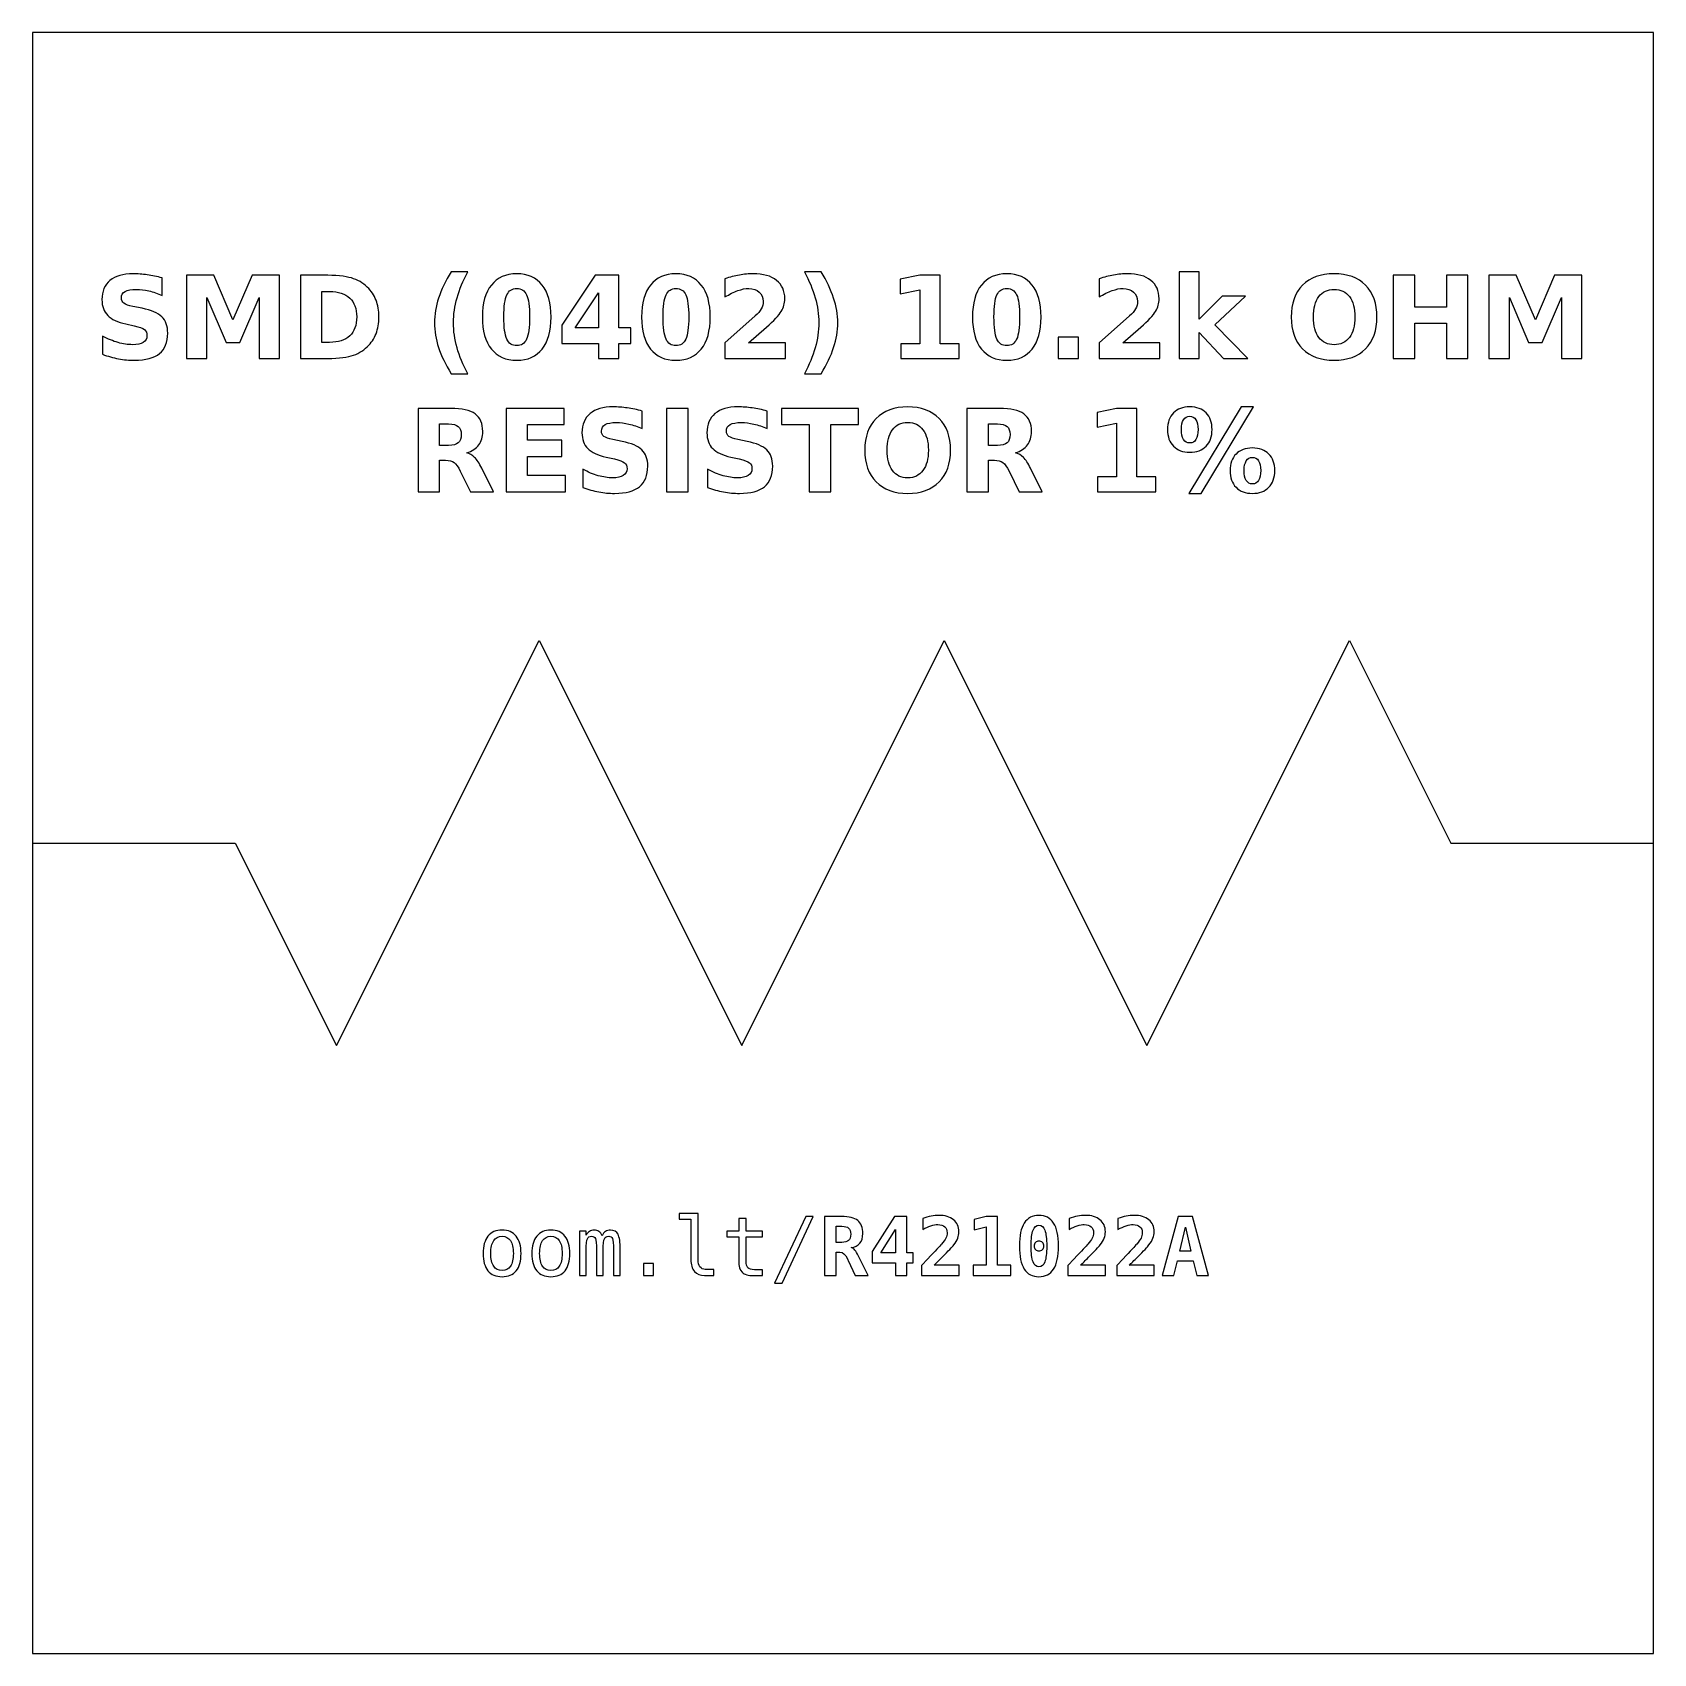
# Model space of a CAD drawing. Extents: x -115 to -95, y -158.5 to -138.5.
import ezdxf

# ---------------------------------------------------------------- set-up
doc = ezdxf.new("R2010")
doc.units = 0
doc.header["$MEASUREMENT"] = 0
doc.layers.add('LAYER_1', color=7, linetype='CONTINUOUS')

msp = doc.modelspace()

# ---------------------------------------------------------------- linework, layer by layer
at = {"layer": 'LAYER_1', "color": 7}
msp.add_lwpolyline([(-115, -158.5), (-95, -158.5), (-95, -138.5), (-115, -138.5), (-115, -158.5)], close=True, dxfattribs=at)
at = {"layer": 'LAYER_1'}
for points, knots in [([(-113.3985, -141.5284), (-113.3985, -141.5284), (-113.3985, -141.7459), (-113.3985, -141.7459), (-113.3985, -141.7459), (-113.455, -141.7207), (-113.5102, -141.7017), (-113.5638, -141.6888), (-113.5638, -141.6888), (-113.6177, -141.6758), (-113.6685, -141.6695), (-113.7162, -141.6695), (-113.7162, -141.6695), (-113.7795, -141.6695), (-113.8265, -141.6782), (-113.8569, -141.6956), (-113.8569, -141.6956), (-113.8872, -141.7132), (-113.9023, -141.7403), (-113.9023, -141.777), (-113.9023, -141.777), (-113.9023, -141.8045), (-113.8922, -141.8261), (-113.8717, -141.8414), (-113.8717, -141.8414), (-113.8512, -141.8567), (-113.8141, -141.8701), (-113.7602, -141.8811), (-113.7602, -141.8811), (-113.7602, -141.8811), (-113.6473, -141.9037), (-113.6473, -141.9037), (-113.6473, -141.9037), (-113.5328, -141.9268), (-113.4517, -141.9616), (-113.4035, -142.0086), (-113.4035, -142.0086), (-113.3552, -142.0554), (-113.331, -142.122), (-113.331, -142.2083), (-113.331, -142.2083), (-113.331, -142.3219), (-113.3646, -142.4063), (-113.4319, -142.4616), (-113.4319, -142.4616), (-113.4992, -142.5168), (-113.6019, -142.5446), (-113.7402, -142.5446), (-113.7402, -142.5446), (-113.8056, -142.5446), (-113.871, -142.5385), (-113.9366, -142.526), (-113.9366, -142.526), (-114.0022, -142.5135), (-114.0681, -142.4952), (-114.1337, -142.471), (-114.1337, -142.471), (-114.1337, -142.471), (-114.1337, -142.2471), (-114.1337, -142.2471), (-114.1337, -142.2471), (-114.0681, -142.2819), (-114.0046, -142.3082), (-113.9432, -142.3259), (-113.9432, -142.3259), (-113.8818, -142.3435), (-113.8228, -142.3524), (-113.7659, -142.3524), (-113.7659, -142.3524), (-113.708, -142.3524), (-113.6636, -142.3428), (-113.6328, -142.3235), (-113.6328, -142.3235), (-113.6019, -142.3042), (-113.5867, -142.2767), (-113.5867, -142.2407), (-113.5867, -142.2407), (-113.5867, -142.2087), (-113.597, -142.1838), (-113.6179, -142.1664), (-113.6179, -142.1664), (-113.6389, -142.149), (-113.6805, -142.1333), (-113.7431, -142.1196), (-113.7431, -142.1196), (-113.7431, -142.1196), (-113.8458, -142.0968), (-113.8458, -142.0968), (-113.8458, -142.0968), (-113.9486, -142.0747), (-114.0239, -142.0397), (-114.0714, -141.9914), (-114.0714, -141.9914), (-114.1189, -141.9432), (-114.1426, -141.8781), (-114.1426, -141.7965), (-114.1426, -141.7965), (-114.1426, -141.6939), (-114.1095, -141.6151), (-114.0434, -141.5601), (-114.0434, -141.5601), (-113.9773, -141.5048), (-113.8823, -141.4773), (-113.7581, -141.4773), (-113.7581, -141.4773), (-113.7017, -141.4773), (-113.6436, -141.4816), (-113.5838, -141.49), (-113.5838, -141.49), (-113.5241, -141.4985), (-113.4623, -141.5112), (-113.3985, -141.5284)], [0, 0, 0, 0, 0.0357143, 0.0357143, 0.0357143, 0.0357143, 0.0714286, 0.0714286, 0.0714286, 0.0714286, 0.1071429, 0.1071429, 0.1071429, 0.1071429, 0.1428571, 0.1428571, 0.1428571, 0.1428571, 0.1785714, 0.1785714, 0.1785714, 0.1785714, 0.2142857, 0.2142857, 0.2142857, 0.2142857, 0.25, 0.25, 0.25, 0.25, 0.2857143, 0.2857143, 0.2857143, 0.2857143, 0.3214286, 0.3214286, 0.3214286, 0.3214286, 0.3571429, 0.3571429, 0.3571429, 0.3571429, 0.3928571, 0.3928571, 0.3928571, 0.3928571, 0.4285714, 0.4285714, 0.4285714, 0.4285714, 0.4642857, 0.4642857, 0.4642857, 0.4642857, 0.5, 0.5, 0.5, 0.5, 0.5357143, 0.5357143, 0.5357143, 0.5357143, 0.5714286, 0.5714286, 0.5714286, 0.5714286, 0.6071429, 0.6071429, 0.6071429, 0.6071429, 0.6428571, 0.6428571, 0.6428571, 0.6428571, 0.6785714, 0.6785714, 0.6785714, 0.6785714, 0.7142857, 0.7142857, 0.7142857, 0.7142857, 0.75, 0.75, 0.75, 0.75, 0.7857143, 0.7857143, 0.7857143, 0.7857143, 0.8214286, 0.8214286, 0.8214286, 0.8214286, 0.8571429, 0.8571429, 0.8571429, 0.8571429, 0.8928571, 0.8928571, 0.8928571, 0.8928571, 0.9285714, 0.9285714, 0.9285714, 0.9285714, 0.9642857, 0.9642857, 0.9642857, 0.9642857, 1, 1, 1, 1]), ([(-113.0982, -141.4959), (-113.0982, -141.4959), (-112.7607, -141.4959), (-112.7607, -141.4959), (-112.7607, -141.4959), (-112.7607, -141.4959), (-112.5262, -142.0465), (-112.5262, -142.0465), (-112.5262, -142.0465), (-112.5262, -142.0465), (-112.2906, -141.4959), (-112.2906, -141.4959), (-112.2906, -141.4959), (-112.2906, -141.4959), (-111.9538, -141.4959), (-111.9538, -141.4959), (-111.9538, -141.4959), (-111.9538, -141.4959), (-111.9538, -142.5246), (-111.9538, -142.5246), (-111.9538, -142.5246), (-111.9538, -142.5246), (-112.2045, -142.5246), (-112.2045, -142.5246), (-112.2045, -142.5246), (-112.2045, -142.5246), (-112.2045, -141.7722), (-112.2045, -141.7722), (-112.2045, -141.7722), (-112.2045, -141.7722), (-112.4416, -142.3268), (-112.4416, -142.3268), (-112.4416, -142.3268), (-112.4416, -142.3268), (-112.6097, -142.3268), (-112.6097, -142.3268), (-112.6097, -142.3268), (-112.6097, -142.3268), (-112.8468, -141.7722), (-112.8468, -141.7722), (-112.8468, -141.7722), (-112.8468, -141.7722), (-112.8468, -142.5246), (-112.8468, -142.5246), (-112.8468, -142.5246), (-112.8468, -142.5246), (-113.0982, -142.5246), (-113.0982, -142.5246), (-113.0982, -142.5246), (-113.0982, -142.5246), (-113.0982, -141.4959), (-113.0982, -141.4959)], [0, 0, 0, 0, 0.0769231, 0.0769231, 0.0769231, 0.0769231, 0.1538462, 0.1538462, 0.1538462, 0.1538462, 0.2307692, 0.2307692, 0.2307692, 0.2307692, 0.3076923, 0.3076923, 0.3076923, 0.3076923, 0.3846154, 0.3846154, 0.3846154, 0.3846154, 0.4615385, 0.4615385, 0.4615385, 0.4615385, 0.5384615, 0.5384615, 0.5384615, 0.5384615, 0.6153846, 0.6153846, 0.6153846, 0.6153846, 0.6923077, 0.6923077, 0.6923077, 0.6923077, 0.7692308, 0.7692308, 0.7692308, 0.7692308, 0.8461538, 0.8461538, 0.8461538, 0.8461538, 0.9230769, 0.9230769, 0.9230769, 0.9230769, 1, 1, 1, 1]), ([(-111.6939, -141.4959), (-111.6939, -141.4959), (-111.414, -141.4959), (-111.414, -141.4959), (-111.414, -141.4959), (-111.2579, -141.4959), (-111.1417, -141.507), (-111.0653, -141.5293), (-111.0653, -141.5293), (-110.9888, -141.5516), (-110.9232, -141.5893), (-110.8684, -141.6427), (-110.8684, -141.6427), (-110.8202, -141.689), (-110.7845, -141.7426), (-110.7609, -141.8033), (-110.7609, -141.8033), (-110.7377, -141.8637), (-110.7259, -141.9324), (-110.7259, -142.0093), (-110.7259, -142.0093), (-110.7259, -142.0869), (-110.7377, -142.1561), (-110.7609, -142.217), (-110.7609, -142.217), (-110.7845, -142.2779), (-110.8202, -142.3315), (-110.8684, -142.3778), (-110.8684, -142.3778), (-110.9237, -142.4312), (-110.9898, -142.4689), (-111.0669, -142.4912), (-111.0669, -142.4912), (-111.1441, -142.5135), (-111.2598, -142.5246), (-111.414, -142.5246), (-111.414, -142.5246), (-111.414, -142.5246), (-111.6939, -142.5246), (-111.6939, -142.5246), (-111.6939, -142.5246), (-111.6939, -142.5246), (-111.6939, -141.4959), (-111.6939, -141.4959)], [0, 0, 0, 0, 0.0909091, 0.0909091, 0.0909091, 0.0909091, 0.1818182, 0.1818182, 0.1818182, 0.1818182, 0.2727273, 0.2727273, 0.2727273, 0.2727273, 0.3636364, 0.3636364, 0.3636364, 0.3636364, 0.4545455, 0.4545455, 0.4545455, 0.4545455, 0.5454545, 0.5454545, 0.5454545, 0.5454545, 0.6363636, 0.6363636, 0.6363636, 0.6363636, 0.7272727, 0.7272727, 0.7272727, 0.7272727, 0.8181818, 0.8181818, 0.8181818, 0.8181818, 0.9090909, 0.9090909, 0.9090909, 0.9090909, 1, 1, 1, 1]), ([(-109.629, -142.7106), (-109.629, -142.7106), (-109.8336, -142.7106), (-109.8336, -142.7106), (-109.8336, -142.7106), (-109.9039, -142.5973), (-109.9559, -142.4893), (-109.9893, -142.387), (-109.9893, -142.387), (-110.0229, -142.2849), (-110.0396, -142.1836), (-110.0396, -142.0829), (-110.0396, -142.0829), (-110.0396, -141.9823), (-110.0227, -141.8804), (-109.9891, -141.7774), (-109.9891, -141.7774), (-109.9552, -141.6742), (-109.9035, -141.5665), (-109.8336, -141.4538), (-109.8336, -141.4538), (-109.8336, -141.4538), (-109.629, -141.4538), (-109.629, -141.4538), (-109.629, -141.4538), (-109.6878, -141.5627), (-109.7318, -141.6692), (-109.7612, -141.7732), (-109.7612, -141.7732), (-109.7906, -141.8771), (-109.8054, -141.9799), (-109.8054, -142.0815), (-109.8054, -142.0815), (-109.8054, -142.1831), (-109.7908, -142.2859), (-109.7617, -142.3903), (-109.7617, -142.3903), (-109.7325, -142.4945), (-109.6883, -142.6013), (-109.629, -142.7106)], [0, 0, 0, 0, 0.1, 0.1, 0.1, 0.1, 0.2, 0.2, 0.2, 0.2, 0.3, 0.3, 0.3, 0.3, 0.4, 0.4, 0.4, 0.4, 0.5, 0.5, 0.5, 0.5, 0.6, 0.6, 0.6, 0.6, 0.7, 0.7, 0.7, 0.7, 0.8, 0.8, 0.8, 0.8, 0.9, 0.9, 0.9, 0.9, 1, 1, 1, 1]), ([(-108.6017, -142.0112), (-108.6017, -142.1817), (-108.6384, -142.3132), (-108.712, -142.4058), (-108.712, -142.4058), (-108.7854, -142.4983), (-108.8898, -142.5446), (-109.0248, -142.5446), (-109.0248, -142.5446), (-109.1603, -142.5446), (-109.2649, -142.4983), (-109.3383, -142.4058), (-109.3383, -142.4058), (-109.4119, -142.3132), (-109.4486, -142.1817), (-109.4486, -142.0112), (-109.4486, -142.0112), (-109.4486, -141.8405), (-109.4119, -141.7087), (-109.3383, -141.6161), (-109.3383, -141.6161), (-109.2649, -141.5237), (-109.1603, -141.4773), (-109.0248, -141.4773), (-109.0248, -141.4773), (-108.8898, -141.4773), (-108.7854, -141.5237), (-108.712, -141.6161), (-108.712, -141.6161), (-108.6384, -141.7087), (-108.6017, -141.8405), (-108.6017, -142.0112)], [0, 0, 0, 0, 0.125, 0.125, 0.125, 0.125, 0.25, 0.25, 0.25, 0.25, 0.375, 0.375, 0.375, 0.375, 0.5, 0.5, 0.5, 0.5, 0.625, 0.625, 0.625, 0.625, 0.75, 0.75, 0.75, 0.75, 0.875, 0.875, 0.875, 0.875, 1, 1, 1, 1]), ([(-108.0587, -141.4959), (-108.0587, -141.4959), (-107.7637, -141.4959), (-107.7637, -141.4959), (-107.7637, -141.4959), (-107.7637, -141.4959), (-107.7637, -142.145), (-107.7637, -142.145), (-107.7637, -142.145), (-107.7637, -142.145), (-107.617, -142.145), (-107.617, -142.145), (-107.617, -142.145), (-107.617, -142.145), (-107.617, -142.3372), (-107.617, -142.3372), (-107.617, -142.3372), (-107.617, -142.3372), (-107.7637, -142.3372), (-107.7637, -142.3372), (-107.7637, -142.3372), (-107.7637, -142.3372), (-107.7637, -142.5246), (-107.7637, -142.5246), (-107.7637, -142.5246), (-107.7637, -142.5246), (-108.0144, -142.5246), (-108.0144, -142.5246), (-108.0144, -142.5246), (-108.0144, -142.5246), (-108.0144, -142.3372), (-108.0144, -142.3372), (-108.0144, -142.3372), (-108.0144, -142.3372), (-108.4707, -142.3372), (-108.4707, -142.3372), (-108.4707, -142.3372), (-108.4707, -142.3372), (-108.4707, -142.1097), (-108.4707, -142.1097), (-108.4707, -142.1097), (-108.4707, -142.1097), (-108.0587, -141.4959), (-108.0587, -141.4959)], [0, 0, 0, 0, 0.0909091, 0.0909091, 0.0909091, 0.0909091, 0.1818182, 0.1818182, 0.1818182, 0.1818182, 0.2727273, 0.2727273, 0.2727273, 0.2727273, 0.3636364, 0.3636364, 0.3636364, 0.3636364, 0.4545455, 0.4545455, 0.4545455, 0.4545455, 0.5454545, 0.5454545, 0.5454545, 0.5454545, 0.6363636, 0.6363636, 0.6363636, 0.6363636, 0.7272727, 0.7272727, 0.7272727, 0.7272727, 0.8181818, 0.8181818, 0.8181818, 0.8181818, 0.9090909, 0.9090909, 0.9090909, 0.9090909, 1, 1, 1, 1]), ([(-106.6379, -142.0112), (-106.6379, -142.1817), (-106.6746, -142.3132), (-106.7482, -142.4058), (-106.7482, -142.4058), (-106.8216, -142.4983), (-106.926, -142.5446), (-107.061, -142.5446), (-107.061, -142.5446), (-107.1965, -142.5446), (-107.3011, -142.4983), (-107.3745, -142.4058), (-107.3745, -142.4058), (-107.4481, -142.3132), (-107.4848, -142.1817), (-107.4848, -142.0112), (-107.4848, -142.0112), (-107.4848, -141.8405), (-107.4481, -141.7087), (-107.3745, -141.6161), (-107.3745, -141.6161), (-107.3011, -141.5237), (-107.1965, -141.4773), (-107.061, -141.4773), (-107.061, -141.4773), (-106.926, -141.4773), (-106.8216, -141.5237), (-106.7482, -141.6161), (-106.7482, -141.6161), (-106.6746, -141.7087), (-106.6379, -141.8405), (-106.6379, -142.0112)], [0, 0, 0, 0, 0.125, 0.125, 0.125, 0.125, 0.25, 0.25, 0.25, 0.25, 0.375, 0.375, 0.375, 0.375, 0.5, 0.5, 0.5, 0.5, 0.625, 0.625, 0.625, 0.625, 0.75, 0.75, 0.75, 0.75, 0.875, 0.875, 0.875, 0.875, 1, 1, 1, 1]), ([(-106.1638, -142.3296), (-106.1638, -142.3296), (-105.711, -142.3296), (-105.711, -142.3296), (-105.711, -142.3296), (-105.711, -142.3296), (-105.711, -142.5246), (-105.711, -142.5246), (-105.711, -142.5246), (-105.711, -142.5246), (-106.4587, -142.5246), (-106.4587, -142.5246), (-106.4587, -142.5246), (-106.4587, -142.5246), (-106.4587, -142.3296), (-106.4587, -142.3296), (-106.4587, -142.3296), (-106.4587, -142.3296), (-106.0831, -141.9983), (-106.0831, -141.9983), (-106.0831, -141.9983), (-106.0495, -141.9679), (-106.0248, -141.9383), (-106.0088, -141.9094), (-106.0088, -141.9094), (-105.9926, -141.8804), (-105.9846, -141.8503), (-105.9846, -141.819), (-105.9846, -141.819), (-105.9846, -141.7708), (-106.0008, -141.732), (-106.0332, -141.7026), (-106.0332, -141.7026), (-106.0655, -141.6732), (-106.1085, -141.6587), (-106.1624, -141.6587), (-106.1624, -141.6587), (-106.2037, -141.6587), (-106.2489, -141.6676), (-106.2981, -141.6852), (-106.2981, -141.6852), (-106.3472, -141.7029), (-106.3999, -141.7292), (-106.4559, -141.764), (-106.4559, -141.764), (-106.4559, -141.764), (-106.4559, -141.538), (-106.4559, -141.538), (-106.4559, -141.538), (-106.3961, -141.5183), (-106.3371, -141.5032), (-106.2788, -141.4929), (-106.2788, -141.4929), (-106.2204, -141.4825), (-106.1633, -141.4773), (-106.1071, -141.4773), (-106.1071, -141.4773), (-105.9841, -141.4773), (-105.8884, -141.5044), (-105.8202, -141.5587), (-105.8202, -141.5587), (-105.752, -141.6128), (-105.7179, -141.6883), (-105.7179, -141.7854), (-105.7179, -141.7854), (-105.7179, -141.8414), (-105.7324, -141.8936), (-105.7614, -141.9421), (-105.7614, -141.9421), (-105.7903, -141.9905), (-105.8512, -142.0554), (-105.9439, -142.1368), (-105.9439, -142.1368), (-105.9439, -142.1368), (-106.1638, -142.3296), (-106.1638, -142.3296)], [0, 0, 0, 0, 0.0526316, 0.0526316, 0.0526316, 0.0526316, 0.1052632, 0.1052632, 0.1052632, 0.1052632, 0.1578947, 0.1578947, 0.1578947, 0.1578947, 0.2105263, 0.2105263, 0.2105263, 0.2105263, 0.2631579, 0.2631579, 0.2631579, 0.2631579, 0.3157895, 0.3157895, 0.3157895, 0.3157895, 0.3684211, 0.3684211, 0.3684211, 0.3684211, 0.4210526, 0.4210526, 0.4210526, 0.4210526, 0.4736842, 0.4736842, 0.4736842, 0.4736842, 0.5263158, 0.5263158, 0.5263158, 0.5263158, 0.5789474, 0.5789474, 0.5789474, 0.5789474, 0.6315789, 0.6315789, 0.6315789, 0.6315789, 0.6842105, 0.6842105, 0.6842105, 0.6842105, 0.7368421, 0.7368421, 0.7368421, 0.7368421, 0.7894737, 0.7894737, 0.7894737, 0.7894737, 0.8421053, 0.8421053, 0.8421053, 0.8421053, 0.8947368, 0.8947368, 0.8947368, 0.8947368, 0.9473684, 0.9473684, 0.9473684, 0.9473684, 1, 1, 1, 1]), ([(-105.4756, -142.7106), (-105.4168, -142.6013), (-105.3726, -142.4945), (-105.3432, -142.3903), (-105.3432, -142.3903), (-105.3138, -142.2859), (-105.2992, -142.1831), (-105.2992, -142.0815), (-105.2992, -142.0815), (-105.2992, -141.9799), (-105.3138, -141.8771), (-105.3432, -141.7732), (-105.3432, -141.7732), (-105.3726, -141.6692), (-105.4168, -141.5627), (-105.4756, -141.4538), (-105.4756, -141.4538), (-105.4756, -141.4538), (-105.271, -141.4538), (-105.271, -141.4538), (-105.271, -141.4538), (-105.2012, -141.5665), (-105.1494, -141.6742), (-105.1155, -141.7774), (-105.1155, -141.7774), (-105.0819, -141.8804), (-105.065, -141.9823), (-105.065, -142.0829), (-105.065, -142.0829), (-105.065, -142.1836), (-105.0817, -142.2849), (-105.1153, -142.387), (-105.1153, -142.387), (-105.1487, -142.4893), (-105.2007, -142.5973), (-105.271, -142.7106), (-105.271, -142.7106), (-105.271, -142.7106), (-105.4756, -142.7106), (-105.4756, -142.7106)], [0, 0, 0, 0, 0.1, 0.1, 0.1, 0.1, 0.2, 0.2, 0.2, 0.2, 0.3, 0.3, 0.3, 0.3, 0.4, 0.4, 0.4, 0.4, 0.5, 0.5, 0.5, 0.5, 0.6, 0.6, 0.6, 0.6, 0.7, 0.7, 0.7, 0.7, 0.8, 0.8, 0.8, 0.8, 0.9, 0.9, 0.9, 0.9, 1, 1, 1, 1]), ([(-104.287, -142.3414), (-104.287, -142.3414), (-104.0527, -142.3414), (-104.0527, -142.3414), (-104.0527, -142.3414), (-104.0527, -142.3414), (-104.0527, -141.6765), (-104.0527, -141.6765), (-104.0527, -141.6765), (-104.0527, -141.6765), (-104.2931, -141.7262), (-104.2931, -141.7262), (-104.2931, -141.7262), (-104.2931, -141.7262), (-104.2931, -141.5455), (-104.2931, -141.5455), (-104.2931, -141.5455), (-104.2931, -141.5455), (-104.0541, -141.4959), (-104.0541, -141.4959), (-104.0541, -141.4959), (-104.0541, -141.4959), (-103.802, -141.4959), (-103.802, -141.4959), (-103.802, -141.4959), (-103.802, -141.4959), (-103.802, -142.3414), (-103.802, -142.3414), (-103.802, -142.3414), (-103.802, -142.3414), (-103.5678, -142.3414), (-103.5678, -142.3414), (-103.5678, -142.3414), (-103.5678, -142.3414), (-103.5678, -142.5246), (-103.5678, -142.5246), (-103.5678, -142.5246), (-103.5678, -142.5246), (-104.287, -142.5246), (-104.287, -142.5246), (-104.287, -142.5246), (-104.287, -142.5246), (-104.287, -142.3414), (-104.287, -142.3414)], [0, 0, 0, 0, 0.0909091, 0.0909091, 0.0909091, 0.0909091, 0.1818182, 0.1818182, 0.1818182, 0.1818182, 0.2727273, 0.2727273, 0.2727273, 0.2727273, 0.3636364, 0.3636364, 0.3636364, 0.3636364, 0.4545455, 0.4545455, 0.4545455, 0.4545455, 0.5454545, 0.5454545, 0.5454545, 0.5454545, 0.6363636, 0.6363636, 0.6363636, 0.6363636, 0.7272727, 0.7272727, 0.7272727, 0.7272727, 0.8181818, 0.8181818, 0.8181818, 0.8181818, 0.9090909, 0.9090909, 0.9090909, 0.9090909, 1, 1, 1, 1]), ([(-102.556, -142.0112), (-102.556, -142.1817), (-102.5927, -142.3132), (-102.6663, -142.4058), (-102.6663, -142.4058), (-102.7397, -142.4983), (-102.8441, -142.5446), (-102.9791, -142.5446), (-102.9791, -142.5446), (-103.1146, -142.5446), (-103.2192, -142.4983), (-103.2926, -142.4058), (-103.2926, -142.4058), (-103.3662, -142.3132), (-103.4029, -142.1817), (-103.4029, -142.0112), (-103.4029, -142.0112), (-103.4029, -141.8405), (-103.3662, -141.7087), (-103.2926, -141.6161), (-103.2926, -141.6161), (-103.2192, -141.5237), (-103.1146, -141.4773), (-102.9791, -141.4773), (-102.9791, -141.4773), (-102.8441, -141.4773), (-102.7397, -141.5237), (-102.6663, -141.6161), (-102.6663, -141.6161), (-102.5927, -141.7087), (-102.556, -141.8405), (-102.556, -142.0112)], [0, 0, 0, 0, 0.125, 0.125, 0.125, 0.125, 0.25, 0.25, 0.25, 0.25, 0.375, 0.375, 0.375, 0.375, 0.5, 0.5, 0.5, 0.5, 0.625, 0.625, 0.625, 0.625, 0.75, 0.75, 0.75, 0.75, 0.875, 0.875, 0.875, 0.875, 1, 1, 1, 1]), ([(-101.5459, -142.3296), (-101.5459, -142.3296), (-101.0931, -142.3296), (-101.0931, -142.3296), (-101.0931, -142.3296), (-101.0931, -142.3296), (-101.0931, -142.5246), (-101.0931, -142.5246), (-101.0931, -142.5246), (-101.0931, -142.5246), (-101.8408, -142.5246), (-101.8408, -142.5246), (-101.8408, -142.5246), (-101.8408, -142.5246), (-101.8408, -142.3296), (-101.8408, -142.3296), (-101.8408, -142.3296), (-101.8408, -142.3296), (-101.4652, -141.9983), (-101.4652, -141.9983), (-101.4652, -141.9983), (-101.4316, -141.9679), (-101.4069, -141.9383), (-101.3909, -141.9094), (-101.3909, -141.9094), (-101.3747, -141.8804), (-101.3667, -141.8503), (-101.3667, -141.819), (-101.3667, -141.819), (-101.3667, -141.7708), (-101.3829, -141.732), (-101.4153, -141.7026), (-101.4153, -141.7026), (-101.4476, -141.6732), (-101.4906, -141.6587), (-101.5445, -141.6587), (-101.5445, -141.6587), (-101.5858, -141.6587), (-101.631, -141.6676), (-101.6802, -141.6852), (-101.6802, -141.6852), (-101.7293, -141.7029), (-101.782, -141.7292), (-101.838, -141.764), (-101.838, -141.764), (-101.838, -141.764), (-101.838, -141.538), (-101.838, -141.538), (-101.838, -141.538), (-101.7782, -141.5183), (-101.7192, -141.5032), (-101.6609, -141.4929), (-101.6609, -141.4929), (-101.6025, -141.4825), (-101.5454, -141.4773), (-101.4892, -141.4773), (-101.4892, -141.4773), (-101.3662, -141.4773), (-101.2705, -141.5044), (-101.2023, -141.5587), (-101.2023, -141.5587), (-101.1341, -141.6128), (-101.1, -141.6883), (-101.1, -141.7854), (-101.1, -141.7854), (-101.1, -141.8414), (-101.1145, -141.8936), (-101.1435, -141.9421), (-101.1435, -141.9421), (-101.1724, -141.9905), (-101.2333, -142.0554), (-101.326, -142.1368), (-101.326, -142.1368), (-101.326, -142.1368), (-101.5459, -142.3296), (-101.5459, -142.3296)], [0, 0, 0, 0, 0.0526316, 0.0526316, 0.0526316, 0.0526316, 0.1052632, 0.1052632, 0.1052632, 0.1052632, 0.1578947, 0.1578947, 0.1578947, 0.1578947, 0.2105263, 0.2105263, 0.2105263, 0.2105263, 0.2631579, 0.2631579, 0.2631579, 0.2631579, 0.3157895, 0.3157895, 0.3157895, 0.3157895, 0.3684211, 0.3684211, 0.3684211, 0.3684211, 0.4210526, 0.4210526, 0.4210526, 0.4210526, 0.4736842, 0.4736842, 0.4736842, 0.4736842, 0.5263158, 0.5263158, 0.5263158, 0.5263158, 0.5789474, 0.5789474, 0.5789474, 0.5789474, 0.6315789, 0.6315789, 0.6315789, 0.6315789, 0.6842105, 0.6842105, 0.6842105, 0.6842105, 0.7368421, 0.7368421, 0.7368421, 0.7368421, 0.7894737, 0.7894737, 0.7894737, 0.7894737, 0.8421053, 0.8421053, 0.8421053, 0.8421053, 0.8947368, 0.8947368, 0.8947368, 0.8947368, 0.9473684, 0.9473684, 0.9473684, 0.9473684, 1, 1, 1, 1]), ([(-100.8521, -141.4524), (-100.8521, -141.4524), (-100.6054, -141.4524), (-100.6054, -141.4524), (-100.6054, -141.4524), (-100.6054, -141.4524), (-100.6054, -142.0361), (-100.6054, -142.0361), (-100.6054, -142.0361), (-100.6054, -142.0361), (-100.3215, -141.753), (-100.3215, -141.753), (-100.3215, -141.753), (-100.3215, -141.753), (-100.0348, -141.753), (-100.0348, -141.753), (-100.0348, -141.753), (-100.0348, -141.753), (-100.4118, -142.1071), (-100.4118, -142.1071), (-100.4118, -142.1071), (-100.4118, -142.1071), (-100.0052, -142.5246), (-100.0052, -142.5246), (-100.0052, -142.5246), (-100.0052, -142.5246), (-100.3043, -142.5246), (-100.3043, -142.5246), (-100.3043, -142.5246), (-100.3043, -142.5246), (-100.6054, -142.2029), (-100.6054, -142.2029), (-100.6054, -142.2029), (-100.6054, -142.2029), (-100.6054, -142.5246), (-100.6054, -142.5246), (-100.6054, -142.5246), (-100.6054, -142.5246), (-100.8521, -142.5246), (-100.8521, -142.5246), (-100.8521, -142.5246), (-100.8521, -142.5246), (-100.8521, -141.4524), (-100.8521, -141.4524)], [0, 0, 0, 0, 0.0909091, 0.0909091, 0.0909091, 0.0909091, 0.1818182, 0.1818182, 0.1818182, 0.1818182, 0.2727273, 0.2727273, 0.2727273, 0.2727273, 0.3636364, 0.3636364, 0.3636364, 0.3636364, 0.4545455, 0.4545455, 0.4545455, 0.4545455, 0.5454545, 0.5454545, 0.5454545, 0.5454545, 0.6363636, 0.6363636, 0.6363636, 0.6363636, 0.7272727, 0.7272727, 0.7272727, 0.7272727, 0.8181818, 0.8181818, 0.8181818, 0.8181818, 0.9090909, 0.9090909, 0.9090909, 0.9090909, 1, 1, 1, 1]), ([(-98.9414, -141.4773), (-98.7761, -141.4773), (-98.6465, -141.5246), (-98.5529, -141.6194), (-98.5529, -141.6194), (-98.4591, -141.7139), (-98.4123, -141.8444), (-98.4123, -142.0112), (-98.4123, -142.0112), (-98.4123, -142.1775), (-98.4591, -142.308), (-98.5529, -142.4025), (-98.5529, -142.4025), (-98.6465, -142.4973), (-98.7761, -142.5446), (-98.9414, -142.5446), (-98.9414, -142.5446), (-99.1063, -142.5446), (-99.2356, -142.4973), (-99.3297, -142.4025), (-99.3297, -142.4025), (-99.4235, -142.308), (-99.4706, -142.1775), (-99.4706, -142.0112), (-99.4706, -142.0112), (-99.4706, -141.8444), (-99.4235, -141.7139), (-99.3297, -141.6194), (-99.3297, -141.6194), (-99.2356, -141.5246), (-99.1063, -141.4773), (-98.9414, -141.4773)], [0, 0, 0, 0, 0.125, 0.125, 0.125, 0.125, 0.25, 0.25, 0.25, 0.25, 0.375, 0.375, 0.375, 0.375, 0.5, 0.5, 0.5, 0.5, 0.625, 0.625, 0.625, 0.625, 0.75, 0.75, 0.75, 0.75, 0.875, 0.875, 0.875, 0.875, 1, 1, 1, 1]), ([(-98.2116, -141.4959), (-98.2116, -141.4959), (-97.9463, -141.4959), (-97.9463, -141.4959), (-97.9463, -141.4959), (-97.9463, -141.4959), (-97.9463, -141.888), (-97.9463, -141.888), (-97.9463, -141.888), (-97.9463, -141.888), (-97.555, -141.888), (-97.555, -141.888), (-97.555, -141.888), (-97.555, -141.888), (-97.555, -141.4959), (-97.555, -141.4959), (-97.555, -141.4959), (-97.555, -141.4959), (-97.2897, -141.4959), (-97.2897, -141.4959), (-97.2897, -141.4959), (-97.2897, -141.4959), (-97.2897, -142.5246), (-97.2897, -142.5246), (-97.2897, -142.5246), (-97.2897, -142.5246), (-97.555, -142.5246), (-97.555, -142.5246), (-97.555, -142.5246), (-97.555, -142.5246), (-97.555, -142.0886), (-97.555, -142.0886), (-97.555, -142.0886), (-97.555, -142.0886), (-97.9463, -142.0886), (-97.9463, -142.0886), (-97.9463, -142.0886), (-97.9463, -142.0886), (-97.9463, -142.5246), (-97.9463, -142.5246), (-97.9463, -142.5246), (-97.9463, -142.5246), (-98.2116, -142.5246), (-98.2116, -142.5246), (-98.2116, -142.5246), (-98.2116, -142.5246), (-98.2116, -141.4959), (-98.2116, -141.4959)], [0, 0, 0, 0, 0.0833333, 0.0833333, 0.0833333, 0.0833333, 0.1666667, 0.1666667, 0.1666667, 0.1666667, 0.25, 0.25, 0.25, 0.25, 0.3333333, 0.3333333, 0.3333333, 0.3333333, 0.4166667, 0.4166667, 0.4166667, 0.4166667, 0.5, 0.5, 0.5, 0.5, 0.5833333, 0.5833333, 0.5833333, 0.5833333, 0.6666667, 0.6666667, 0.6666667, 0.6666667, 0.75, 0.75, 0.75, 0.75, 0.8333333, 0.8333333, 0.8333333, 0.8333333, 0.9166667, 0.9166667, 0.9166667, 0.9166667, 1, 1, 1, 1]), ([(-97.0307, -141.4959), (-97.0307, -141.4959), (-96.6932, -141.4959), (-96.6932, -141.4959), (-96.6932, -141.4959), (-96.6932, -141.4959), (-96.4587, -142.0465), (-96.4587, -142.0465), (-96.4587, -142.0465), (-96.4587, -142.0465), (-96.2231, -141.4959), (-96.2231, -141.4959), (-96.2231, -141.4959), (-96.2231, -141.4959), (-95.8863, -141.4959), (-95.8863, -141.4959), (-95.8863, -141.4959), (-95.8863, -141.4959), (-95.8863, -142.5246), (-95.8863, -142.5246), (-95.8863, -142.5246), (-95.8863, -142.5246), (-96.137, -142.5246), (-96.137, -142.5246), (-96.137, -142.5246), (-96.137, -142.5246), (-96.137, -141.7722), (-96.137, -141.7722), (-96.137, -141.7722), (-96.137, -141.7722), (-96.3741, -142.3268), (-96.3741, -142.3268), (-96.3741, -142.3268), (-96.3741, -142.3268), (-96.5422, -142.3268), (-96.5422, -142.3268), (-96.5422, -142.3268), (-96.5422, -142.3268), (-96.7793, -141.7722), (-96.7793, -141.7722), (-96.7793, -141.7722), (-96.7793, -141.7722), (-96.7793, -142.5246), (-96.7793, -142.5246), (-96.7793, -142.5246), (-96.7793, -142.5246), (-97.0307, -142.5246), (-97.0307, -142.5246), (-97.0307, -142.5246), (-97.0307, -142.5246), (-97.0307, -141.4959), (-97.0307, -141.4959)], [0, 0, 0, 0, 0.0769231, 0.0769231, 0.0769231, 0.0769231, 0.1538462, 0.1538462, 0.1538462, 0.1538462, 0.2307692, 0.2307692, 0.2307692, 0.2307692, 0.3076923, 0.3076923, 0.3076923, 0.3076923, 0.3846154, 0.3846154, 0.3846154, 0.3846154, 0.4615385, 0.4615385, 0.4615385, 0.4615385, 0.5384615, 0.5384615, 0.5384615, 0.5384615, 0.6153846, 0.6153846, 0.6153846, 0.6153846, 0.6923077, 0.6923077, 0.6923077, 0.6923077, 0.7692308, 0.7692308, 0.7692308, 0.7692308, 0.8461538, 0.8461538, 0.8461538, 0.8461538, 0.9230769, 0.9230769, 0.9230769, 0.9230769, 1, 1, 1, 1]), ([(-111.4286, -141.6965), (-111.4286, -141.6965), (-111.4286, -142.324), (-111.4286, -142.324), (-111.4286, -142.324), (-111.4286, -142.324), (-111.3336, -142.324), (-111.3336, -142.324), (-111.3336, -142.324), (-111.2252, -142.324), (-111.1424, -142.2972), (-111.0853, -142.2433), (-111.0853, -142.2433), (-111.0281, -142.1897), (-110.9994, -142.1116), (-110.9994, -142.0093), (-110.9994, -142.0093), (-110.9994, -141.9072), (-111.0279, -141.8296), (-111.0848, -141.7765), (-111.0848, -141.7765), (-111.1417, -141.7231), (-111.2247, -141.6965), (-111.3336, -141.6965), (-111.3336, -141.6965), (-111.3336, -141.6965), (-111.4286, -141.6965), (-111.4286, -141.6965)], [0, 0, 0, 0, 0.1428571, 0.1428571, 0.1428571, 0.1428571, 0.2857143, 0.2857143, 0.2857143, 0.2857143, 0.4285714, 0.4285714, 0.4285714, 0.4285714, 0.5714286, 0.5714286, 0.5714286, 0.5714286, 0.7142857, 0.7142857, 0.7142857, 0.7142857, 0.8571429, 0.8571429, 0.8571429, 0.8571429, 1, 1, 1, 1]), ([(-108.867, -142.0093), (-108.867, -141.8807), (-108.879, -141.7901), (-108.9032, -141.7374), (-108.9032, -141.7374), (-108.9272, -141.685), (-108.9679, -141.6587), (-109.0248, -141.6587), (-109.0248, -141.6587), (-109.0817, -141.6587), (-109.1224, -141.685), (-109.1469, -141.7374), (-109.1469, -141.7374), (-109.1711, -141.7901), (-109.1833, -141.8807), (-109.1833, -142.0093), (-109.1833, -142.0093), (-109.1833, -142.1391), (-109.1711, -142.2309), (-109.1469, -142.284), (-109.1469, -142.284), (-109.1224, -142.3374), (-109.0817, -142.364), (-109.0248, -142.364), (-109.0248, -142.364), (-108.9684, -142.364), (-108.9279, -142.3374), (-108.9034, -142.284), (-108.9034, -142.284), (-108.8792, -142.2309), (-108.867, -142.1391), (-108.867, -142.0093)], [0, 0, 0, 0, 0.125, 0.125, 0.125, 0.125, 0.25, 0.25, 0.25, 0.25, 0.375, 0.375, 0.375, 0.375, 0.5, 0.5, 0.5, 0.5, 0.625, 0.625, 0.625, 0.625, 0.75, 0.75, 0.75, 0.75, 0.875, 0.875, 0.875, 0.875, 1, 1, 1, 1]), ([(-108.0144, -141.7144), (-108.0144, -141.7144), (-108.3054, -142.145), (-108.3054, -142.145), (-108.3054, -142.145), (-108.3054, -142.145), (-108.0144, -142.145), (-108.0144, -142.145), (-108.0144, -142.145), (-108.0144, -142.145), (-108.0144, -141.7144), (-108.0144, -141.7144)], [0, 0, 0, 0, 0.3333333, 0.3333333, 0.3333333, 0.3333333, 0.6666667, 0.6666667, 0.6666667, 0.6666667, 1, 1, 1, 1]), ([(-106.9032, -142.0093), (-106.9032, -141.8807), (-106.9152, -141.7901), (-106.9394, -141.7374), (-106.9394, -141.7374), (-106.9634, -141.685), (-107.0041, -141.6587), (-107.061, -141.6587), (-107.061, -141.6587), (-107.1179, -141.6587), (-107.1586, -141.685), (-107.1831, -141.7374), (-107.1831, -141.7374), (-107.2073, -141.7901), (-107.2195, -141.8807), (-107.2195, -142.0093), (-107.2195, -142.0093), (-107.2195, -142.1391), (-107.2073, -142.2309), (-107.1831, -142.284), (-107.1831, -142.284), (-107.1586, -142.3374), (-107.1179, -142.364), (-107.061, -142.364), (-107.061, -142.364), (-107.0046, -142.364), (-106.9641, -142.3374), (-106.9396, -142.284), (-106.9396, -142.284), (-106.9154, -142.2309), (-106.9032, -142.1391), (-106.9032, -142.0093)], [0, 0, 0, 0, 0.125, 0.125, 0.125, 0.125, 0.25, 0.25, 0.25, 0.25, 0.375, 0.375, 0.375, 0.375, 0.5, 0.5, 0.5, 0.5, 0.625, 0.625, 0.625, 0.625, 0.75, 0.75, 0.75, 0.75, 0.875, 0.875, 0.875, 0.875, 1, 1, 1, 1]), ([(-102.8213, -142.0093), (-102.8213, -141.8807), (-102.8333, -141.7901), (-102.8575, -141.7374), (-102.8575, -141.7374), (-102.8815, -141.685), (-102.9222, -141.6587), (-102.9791, -141.6587), (-102.9791, -141.6587), (-103.036, -141.6587), (-103.0767, -141.685), (-103.1012, -141.7374), (-103.1012, -141.7374), (-103.1254, -141.7901), (-103.1376, -141.8807), (-103.1376, -142.0093), (-103.1376, -142.0093), (-103.1376, -142.1391), (-103.1254, -142.2309), (-103.1012, -142.284), (-103.1012, -142.284), (-103.0767, -142.3374), (-103.036, -142.364), (-102.9791, -142.364), (-102.9791, -142.364), (-102.9227, -142.364), (-102.8822, -142.3374), (-102.8577, -142.284), (-102.8577, -142.284), (-102.8335, -142.2309), (-102.8213, -142.1391), (-102.8213, -142.0093)], [0, 0, 0, 0, 0.125, 0.125, 0.125, 0.125, 0.25, 0.25, 0.25, 0.25, 0.375, 0.375, 0.375, 0.375, 0.5, 0.5, 0.5, 0.5, 0.625, 0.625, 0.625, 0.625, 0.75, 0.75, 0.75, 0.75, 0.875, 0.875, 0.875, 0.875, 1, 1, 1, 1]), ([(-98.9414, -141.6695), (-99.0223, -141.6695), (-99.0849, -141.6993), (-99.1296, -141.7591), (-99.1296, -141.7591), (-99.174, -141.8188), (-99.1964, -141.9028), (-99.1964, -142.0112), (-99.1964, -142.0112), (-99.1964, -142.1194), (-99.174, -142.2031), (-99.1296, -142.2628), (-99.1296, -142.2628), (-99.0849, -142.3226), (-99.0223, -142.3524), (-98.9414, -142.3524), (-98.9414, -142.3524), (-98.86, -142.3524), (-98.7973, -142.3226), (-98.7526, -142.2628), (-98.7526, -142.2628), (-98.7081, -142.2031), (-98.6858, -142.1194), (-98.6858, -142.0112), (-98.6858, -142.0112), (-98.6858, -141.9028), (-98.7081, -141.8188), (-98.7526, -141.7591), (-98.7526, -141.7591), (-98.7973, -141.6993), (-98.86, -141.6695), (-98.9414, -141.6695)], [0, 0, 0, 0, 0.125, 0.125, 0.125, 0.125, 0.25, 0.25, 0.25, 0.25, 0.375, 0.375, 0.375, 0.375, 0.5, 0.5, 0.5, 0.5, 0.625, 0.625, 0.625, 0.625, 0.75, 0.75, 0.75, 0.75, 0.875, 0.875, 0.875, 0.875, 1, 1, 1, 1]), ([(-102.3446, -142.2579), (-102.3446, -142.2579), (-102.0964, -142.2579), (-102.0964, -142.2579), (-102.0964, -142.2579), (-102.0964, -142.2579), (-102.0964, -142.5246), (-102.0964, -142.5246), (-102.0964, -142.5246), (-102.0964, -142.5246), (-102.3446, -142.5246), (-102.3446, -142.5246), (-102.3446, -142.5246), (-102.3446, -142.5246), (-102.3446, -142.2579), (-102.3446, -142.2579)], [0, 0, 0, 0, 0.25, 0.25, 0.25, 0.25, 0.5, 0.5, 0.5, 0.5, 0.75, 0.75, 0.75, 0.75, 1, 1, 1, 1]), ([(-109.977, -143.7779), (-109.977, -143.7779), (-109.977, -144.1671), (-109.977, -144.1671), (-109.977, -144.1671), (-109.977, -144.1671), (-110.2423, -144.1671), (-110.2423, -144.1671), (-110.2423, -144.1671), (-110.2423, -144.1671), (-110.2423, -143.1384), (-110.2423, -143.1384), (-110.2423, -143.1384), (-110.2423, -143.1384), (-109.8371, -143.1384), (-109.8371, -143.1384), (-109.8371, -143.1384), (-109.7016, -143.1384), (-109.6021, -143.1612), (-109.5391, -143.2066), (-109.5391, -143.2066), (-109.4759, -143.252), (-109.4443, -143.324), (-109.4443, -143.4223), (-109.4443, -143.4223), (-109.4443, -143.4902), (-109.4608, -143.5462), (-109.4935, -143.5897), (-109.4935, -143.5897), (-109.5264, -143.6335), (-109.576, -143.6657), (-109.6421, -143.6862), (-109.6421, -143.6862), (-109.6059, -143.6946), (-109.5732, -143.7132), (-109.5445, -143.7424), (-109.5445, -143.7424), (-109.5158, -143.7715), (-109.4869, -143.8157), (-109.4575, -143.875), (-109.4575, -143.875), (-109.4575, -143.875), (-109.3133, -144.1671), (-109.3133, -144.1671), (-109.3133, -144.1671), (-109.3133, -144.1671), (-109.596, -144.1671), (-109.596, -144.1671), (-109.596, -144.1671), (-109.596, -144.1671), (-109.7214, -143.9115), (-109.7214, -143.9115), (-109.7214, -143.9115), (-109.7465, -143.8602), (-109.7722, -143.8249), (-109.7983, -143.8061), (-109.7983, -143.8061), (-109.8242, -143.7873), (-109.8587, -143.7779), (-109.902, -143.7779), (-109.902, -143.7779), (-109.902, -143.7779), (-109.977, -143.7779), (-109.977, -143.7779)], [0, 0, 0, 0, 0.0625, 0.0625, 0.0625, 0.0625, 0.125, 0.125, 0.125, 0.125, 0.1875, 0.1875, 0.1875, 0.1875, 0.25, 0.25, 0.25, 0.25, 0.3125, 0.3125, 0.3125, 0.3125, 0.375, 0.375, 0.375, 0.375, 0.4375, 0.4375, 0.4375, 0.4375, 0.5, 0.5, 0.5, 0.5, 0.5625, 0.5625, 0.5625, 0.5625, 0.625, 0.625, 0.625, 0.625, 0.6875, 0.6875, 0.6875, 0.6875, 0.75, 0.75, 0.75, 0.75, 0.8125, 0.8125, 0.8125, 0.8125, 0.875, 0.875, 0.875, 0.875, 0.9375, 0.9375, 0.9375, 0.9375, 1, 1, 1, 1]), ([(-109.1558, -143.1384), (-109.1558, -143.1384), (-108.4399, -143.1384), (-108.4399, -143.1384), (-108.4399, -143.1384), (-108.4399, -143.1384), (-108.4399, -143.339), (-108.4399, -143.339), (-108.4399, -143.339), (-108.4399, -143.339), (-108.8905, -143.339), (-108.8905, -143.339), (-108.8905, -143.339), (-108.8905, -143.339), (-108.8905, -143.5305), (-108.8905, -143.5305), (-108.8905, -143.5305), (-108.8905, -143.5305), (-108.467, -143.5305), (-108.467, -143.5305), (-108.467, -143.5305), (-108.467, -143.5305), (-108.467, -143.7311), (-108.467, -143.7311), (-108.467, -143.7311), (-108.467, -143.7311), (-108.8905, -143.7311), (-108.8905, -143.7311), (-108.8905, -143.7311), (-108.8905, -143.7311), (-108.8905, -143.9665), (-108.8905, -143.9665), (-108.8905, -143.9665), (-108.8905, -143.9665), (-108.4249, -143.9665), (-108.4249, -143.9665), (-108.4249, -143.9665), (-108.4249, -143.9665), (-108.4249, -144.1671), (-108.4249, -144.1671), (-108.4249, -144.1671), (-108.4249, -144.1671), (-109.1558, -144.1671), (-109.1558, -144.1671), (-109.1558, -144.1671), (-109.1558, -144.1671), (-109.1558, -143.1384), (-109.1558, -143.1384)], [0, 0, 0, 0, 0.0833333, 0.0833333, 0.0833333, 0.0833333, 0.1666667, 0.1666667, 0.1666667, 0.1666667, 0.25, 0.25, 0.25, 0.25, 0.3333333, 0.3333333, 0.3333333, 0.3333333, 0.4166667, 0.4166667, 0.4166667, 0.4166667, 0.5, 0.5, 0.5, 0.5, 0.5833333, 0.5833333, 0.5833333, 0.5833333, 0.6666667, 0.6666667, 0.6666667, 0.6666667, 0.75, 0.75, 0.75, 0.75, 0.8333333, 0.8333333, 0.8333333, 0.8333333, 0.9166667, 0.9166667, 0.9166667, 0.9166667, 1, 1, 1, 1]), ([(-107.4759, -143.1709), (-107.4759, -143.1709), (-107.4759, -143.3884), (-107.4759, -143.3884), (-107.4759, -143.3884), (-107.5324, -143.3632), (-107.5876, -143.3442), (-107.6412, -143.3313), (-107.6412, -143.3313), (-107.6951, -143.3183), (-107.7459, -143.312), (-107.7936, -143.312), (-107.7936, -143.312), (-107.8569, -143.312), (-107.9039, -143.3207), (-107.9343, -143.3381), (-107.9343, -143.3381), (-107.9646, -143.3557), (-107.9797, -143.3828), (-107.9797, -143.4195), (-107.9797, -143.4195), (-107.9797, -143.447), (-107.9696, -143.4686), (-107.9491, -143.4839), (-107.9491, -143.4839), (-107.9286, -143.4992), (-107.8915, -143.5126), (-107.8376, -143.5236), (-107.8376, -143.5236), (-107.8376, -143.5236), (-107.7247, -143.5462), (-107.7247, -143.5462), (-107.7247, -143.5462), (-107.6102, -143.5693), (-107.5291, -143.6041), (-107.4809, -143.6511), (-107.4809, -143.6511), (-107.4326, -143.6979), (-107.4084, -143.7645), (-107.4084, -143.8508), (-107.4084, -143.8508), (-107.4084, -143.9644), (-107.442, -144.0488), (-107.5093, -144.1041), (-107.5093, -144.1041), (-107.5766, -144.1593), (-107.6793, -144.1871), (-107.8176, -144.1871), (-107.8176, -144.1871), (-107.883, -144.1871), (-107.9484, -144.181), (-108.014, -144.1685), (-108.014, -144.1685), (-108.0796, -144.156), (-108.1455, -144.1377), (-108.2111, -144.1135), (-108.2111, -144.1135), (-108.2111, -144.1135), (-108.2111, -143.8896), (-108.2111, -143.8896), (-108.2111, -143.8896), (-108.1455, -143.9244), (-108.082, -143.9507), (-108.0206, -143.9684), (-108.0206, -143.9684), (-107.9592, -143.986), (-107.9002, -143.9949), (-107.8433, -143.9949), (-107.8433, -143.9949), (-107.7854, -143.9949), (-107.741, -143.9853), (-107.7102, -143.966), (-107.7102, -143.966), (-107.6793, -143.9467), (-107.6641, -143.9192), (-107.6641, -143.8832), (-107.6641, -143.8832), (-107.6641, -143.8512), (-107.6744, -143.8263), (-107.6953, -143.8089), (-107.6953, -143.8089), (-107.7163, -143.7915), (-107.7579, -143.7758), (-107.8205, -143.7621), (-107.8205, -143.7621), (-107.8205, -143.7621), (-107.9232, -143.7393), (-107.9232, -143.7393), (-107.9232, -143.7393), (-108.026, -143.7172), (-108.1013, -143.6822), (-108.1488, -143.6339), (-108.1488, -143.6339), (-108.1963, -143.5857), (-108.22, -143.5206), (-108.22, -143.439), (-108.22, -143.439), (-108.22, -143.3364), (-108.1869, -143.2576), (-108.1208, -143.2026), (-108.1208, -143.2026), (-108.0547, -143.1473), (-107.9597, -143.1198), (-107.8355, -143.1198), (-107.8355, -143.1198), (-107.7791, -143.1198), (-107.721, -143.1241), (-107.6612, -143.1325), (-107.6612, -143.1325), (-107.6015, -143.141), (-107.5397, -143.1537), (-107.4759, -143.1709)], [0, 0, 0, 0, 0.0357143, 0.0357143, 0.0357143, 0.0357143, 0.0714286, 0.0714286, 0.0714286, 0.0714286, 0.1071429, 0.1071429, 0.1071429, 0.1071429, 0.1428571, 0.1428571, 0.1428571, 0.1428571, 0.1785714, 0.1785714, 0.1785714, 0.1785714, 0.2142857, 0.2142857, 0.2142857, 0.2142857, 0.25, 0.25, 0.25, 0.25, 0.2857143, 0.2857143, 0.2857143, 0.2857143, 0.3214286, 0.3214286, 0.3214286, 0.3214286, 0.3571429, 0.3571429, 0.3571429, 0.3571429, 0.3928571, 0.3928571, 0.3928571, 0.3928571, 0.4285714, 0.4285714, 0.4285714, 0.4285714, 0.4642857, 0.4642857, 0.4642857, 0.4642857, 0.5, 0.5, 0.5, 0.5, 0.5357143, 0.5357143, 0.5357143, 0.5357143, 0.5714286, 0.5714286, 0.5714286, 0.5714286, 0.6071429, 0.6071429, 0.6071429, 0.6071429, 0.6428571, 0.6428571, 0.6428571, 0.6428571, 0.6785714, 0.6785714, 0.6785714, 0.6785714, 0.7142857, 0.7142857, 0.7142857, 0.7142857, 0.75, 0.75, 0.75, 0.75, 0.7857143, 0.7857143, 0.7857143, 0.7857143, 0.8214286, 0.8214286, 0.8214286, 0.8214286, 0.8571429, 0.8571429, 0.8571429, 0.8571429, 0.8928571, 0.8928571, 0.8928571, 0.8928571, 0.9285714, 0.9285714, 0.9285714, 0.9285714, 0.9642857, 0.9642857, 0.9642857, 0.9642857, 1, 1, 1, 1]), ([(-107.1756, -143.1384), (-107.1756, -143.1384), (-106.9103, -143.1384), (-106.9103, -143.1384), (-106.9103, -143.1384), (-106.9103, -143.1384), (-106.9103, -144.1671), (-106.9103, -144.1671), (-106.9103, -144.1671), (-106.9103, -144.1671), (-107.1756, -144.1671), (-107.1756, -144.1671), (-107.1756, -144.1671), (-107.1756, -144.1671), (-107.1756, -143.1384), (-107.1756, -143.1384)], [0, 0, 0, 0, 0.25, 0.25, 0.25, 0.25, 0.5, 0.5, 0.5, 0.5, 0.75, 0.75, 0.75, 0.75, 1, 1, 1, 1]), ([(-105.9348, -143.1709), (-105.9348, -143.1709), (-105.9348, -143.3884), (-105.9348, -143.3884), (-105.9348, -143.3884), (-105.9913, -143.3632), (-106.0465, -143.3442), (-106.1001, -143.3313), (-106.1001, -143.3313), (-106.154, -143.3183), (-106.2048, -143.312), (-106.2525, -143.312), (-106.2525, -143.312), (-106.3158, -143.312), (-106.3628, -143.3207), (-106.3932, -143.3381), (-106.3932, -143.3381), (-106.4235, -143.3557), (-106.4386, -143.3828), (-106.4386, -143.4195), (-106.4386, -143.4195), (-106.4386, -143.447), (-106.4285, -143.4686), (-106.408, -143.4839), (-106.408, -143.4839), (-106.3875, -143.4992), (-106.3504, -143.5126), (-106.2965, -143.5236), (-106.2965, -143.5236), (-106.2965, -143.5236), (-106.1836, -143.5462), (-106.1836, -143.5462), (-106.1836, -143.5462), (-106.0691, -143.5693), (-105.988, -143.6041), (-105.9398, -143.6511), (-105.9398, -143.6511), (-105.8915, -143.6979), (-105.8673, -143.7645), (-105.8673, -143.8508), (-105.8673, -143.8508), (-105.8673, -143.9644), (-105.9009, -144.0488), (-105.9682, -144.1041), (-105.9682, -144.1041), (-106.0355, -144.1593), (-106.1382, -144.1871), (-106.2765, -144.1871), (-106.2765, -144.1871), (-106.3419, -144.1871), (-106.4073, -144.181), (-106.4729, -144.1685), (-106.4729, -144.1685), (-106.5385, -144.156), (-106.6044, -144.1377), (-106.67, -144.1135), (-106.67, -144.1135), (-106.67, -144.1135), (-106.67, -143.8896), (-106.67, -143.8896), (-106.67, -143.8896), (-106.6044, -143.9244), (-106.5409, -143.9507), (-106.4795, -143.9684), (-106.4795, -143.9684), (-106.4181, -143.986), (-106.3591, -143.9949), (-106.3022, -143.9949), (-106.3022, -143.9949), (-106.2443, -143.9949), (-106.1999, -143.9853), (-106.1691, -143.966), (-106.1691, -143.966), (-106.1382, -143.9467), (-106.123, -143.9192), (-106.123, -143.8832), (-106.123, -143.8832), (-106.123, -143.8512), (-106.1333, -143.8263), (-106.1542, -143.8089), (-106.1542, -143.8089), (-106.1752, -143.7915), (-106.2168, -143.7758), (-106.2794, -143.7621), (-106.2794, -143.7621), (-106.2794, -143.7621), (-106.3821, -143.7393), (-106.3821, -143.7393), (-106.3821, -143.7393), (-106.4849, -143.7172), (-106.5602, -143.6822), (-106.6077, -143.6339), (-106.6077, -143.6339), (-106.6552, -143.5857), (-106.6789, -143.5206), (-106.6789, -143.439), (-106.6789, -143.439), (-106.6789, -143.3364), (-106.6458, -143.2576), (-106.5797, -143.2026), (-106.5797, -143.2026), (-106.5136, -143.1473), (-106.4186, -143.1198), (-106.2944, -143.1198), (-106.2944, -143.1198), (-106.238, -143.1198), (-106.1799, -143.1241), (-106.1201, -143.1325), (-106.1201, -143.1325), (-106.0604, -143.141), (-105.9986, -143.1537), (-105.9348, -143.1709)], [0, 0, 0, 0, 0.0357143, 0.0357143, 0.0357143, 0.0357143, 0.0714286, 0.0714286, 0.0714286, 0.0714286, 0.1071429, 0.1071429, 0.1071429, 0.1071429, 0.1428571, 0.1428571, 0.1428571, 0.1428571, 0.1785714, 0.1785714, 0.1785714, 0.1785714, 0.2142857, 0.2142857, 0.2142857, 0.2142857, 0.25, 0.25, 0.25, 0.25, 0.2857143, 0.2857143, 0.2857143, 0.2857143, 0.3214286, 0.3214286, 0.3214286, 0.3214286, 0.3571429, 0.3571429, 0.3571429, 0.3571429, 0.3928571, 0.3928571, 0.3928571, 0.3928571, 0.4285714, 0.4285714, 0.4285714, 0.4285714, 0.4642857, 0.4642857, 0.4642857, 0.4642857, 0.5, 0.5, 0.5, 0.5, 0.5357143, 0.5357143, 0.5357143, 0.5357143, 0.5714286, 0.5714286, 0.5714286, 0.5714286, 0.6071429, 0.6071429, 0.6071429, 0.6071429, 0.6428571, 0.6428571, 0.6428571, 0.6428571, 0.6785714, 0.6785714, 0.6785714, 0.6785714, 0.7142857, 0.7142857, 0.7142857, 0.7142857, 0.75, 0.75, 0.75, 0.75, 0.7857143, 0.7857143, 0.7857143, 0.7857143, 0.8214286, 0.8214286, 0.8214286, 0.8214286, 0.8571429, 0.8571429, 0.8571429, 0.8571429, 0.8928571, 0.8928571, 0.8928571, 0.8928571, 0.9285714, 0.9285714, 0.9285714, 0.9285714, 0.9642857, 0.9642857, 0.9642857, 0.9642857, 1, 1, 1, 1]), ([(-105.7573, -143.1384), (-105.7573, -143.1384), (-104.8093, -143.1384), (-104.8093, -143.1384), (-104.8093, -143.1384), (-104.8093, -143.1384), (-104.8093, -143.339), (-104.8093, -143.339), (-104.8093, -143.339), (-104.8093, -143.339), (-105.1503, -143.339), (-105.1503, -143.339), (-105.1503, -143.339), (-105.1503, -143.339), (-105.1503, -144.1671), (-105.1503, -144.1671), (-105.1503, -144.1671), (-105.1503, -144.1671), (-105.4156, -144.1671), (-105.4156, -144.1671), (-105.4156, -144.1671), (-105.4156, -144.1671), (-105.4156, -143.339), (-105.4156, -143.339), (-105.4156, -143.339), (-105.4156, -143.339), (-105.7573, -143.339), (-105.7573, -143.339), (-105.7573, -143.339), (-105.7573, -143.339), (-105.7573, -143.1384), (-105.7573, -143.1384)], [0, 0, 0, 0, 0.125, 0.125, 0.125, 0.125, 0.25, 0.25, 0.25, 0.25, 0.375, 0.375, 0.375, 0.375, 0.5, 0.5, 0.5, 0.5, 0.625, 0.625, 0.625, 0.625, 0.75, 0.75, 0.75, 0.75, 0.875, 0.875, 0.875, 0.875, 1, 1, 1, 1]), ([(-104.202, -143.1198), (-104.0367, -143.1198), (-103.9071, -143.1671), (-103.8135, -143.2619), (-103.8135, -143.2619), (-103.7197, -143.3564), (-103.6729, -143.4869), (-103.6729, -143.6537), (-103.6729, -143.6537), (-103.6729, -143.82), (-103.7197, -143.9505), (-103.8135, -144.045), (-103.8135, -144.045), (-103.9071, -144.1398), (-104.0367, -144.1871), (-104.202, -144.1871), (-104.202, -144.1871), (-104.3669, -144.1871), (-104.4962, -144.1398), (-104.5903, -144.045), (-104.5903, -144.045), (-104.6841, -143.9505), (-104.7312, -143.82), (-104.7312, -143.6537), (-104.7312, -143.6537), (-104.7312, -143.4869), (-104.6841, -143.3564), (-104.5903, -143.2619), (-104.5903, -143.2619), (-104.4962, -143.1671), (-104.3669, -143.1198), (-104.202, -143.1198)], [0, 0, 0, 0, 0.125, 0.125, 0.125, 0.125, 0.25, 0.25, 0.25, 0.25, 0.375, 0.375, 0.375, 0.375, 0.5, 0.5, 0.5, 0.5, 0.625, 0.625, 0.625, 0.625, 0.75, 0.75, 0.75, 0.75, 0.875, 0.875, 0.875, 0.875, 1, 1, 1, 1]), ([(-103.2069, -143.7779), (-103.2069, -143.7779), (-103.2069, -144.1671), (-103.2069, -144.1671), (-103.2069, -144.1671), (-103.2069, -144.1671), (-103.4722, -144.1671), (-103.4722, -144.1671), (-103.4722, -144.1671), (-103.4722, -144.1671), (-103.4722, -143.1384), (-103.4722, -143.1384), (-103.4722, -143.1384), (-103.4722, -143.1384), (-103.067, -143.1384), (-103.067, -143.1384), (-103.067, -143.1384), (-102.9315, -143.1384), (-102.832, -143.1612), (-102.769, -143.2066), (-102.769, -143.2066), (-102.7058, -143.252), (-102.6742, -143.324), (-102.6742, -143.4223), (-102.6742, -143.4223), (-102.6742, -143.4902), (-102.6907, -143.5462), (-102.7234, -143.5897), (-102.7234, -143.5897), (-102.7563, -143.6335), (-102.8059, -143.6657), (-102.872, -143.6862), (-102.872, -143.6862), (-102.8358, -143.6946), (-102.8031, -143.7132), (-102.7744, -143.7424), (-102.7744, -143.7424), (-102.7457, -143.7715), (-102.7168, -143.8157), (-102.6874, -143.875), (-102.6874, -143.875), (-102.6874, -143.875), (-102.5432, -144.1671), (-102.5432, -144.1671), (-102.5432, -144.1671), (-102.5432, -144.1671), (-102.8259, -144.1671), (-102.8259, -144.1671), (-102.8259, -144.1671), (-102.8259, -144.1671), (-102.9513, -143.9115), (-102.9513, -143.9115), (-102.9513, -143.9115), (-102.9764, -143.8602), (-103.0021, -143.8249), (-103.0282, -143.8061), (-103.0282, -143.8061), (-103.0541, -143.7873), (-103.0886, -143.7779), (-103.1319, -143.7779), (-103.1319, -143.7779), (-103.1319, -143.7779), (-103.2069, -143.7779), (-103.2069, -143.7779)], [0, 0, 0, 0, 0.0625, 0.0625, 0.0625, 0.0625, 0.125, 0.125, 0.125, 0.125, 0.1875, 0.1875, 0.1875, 0.1875, 0.25, 0.25, 0.25, 0.25, 0.3125, 0.3125, 0.3125, 0.3125, 0.375, 0.375, 0.375, 0.375, 0.4375, 0.4375, 0.4375, 0.4375, 0.5, 0.5, 0.5, 0.5, 0.5625, 0.5625, 0.5625, 0.5625, 0.625, 0.625, 0.625, 0.625, 0.6875, 0.6875, 0.6875, 0.6875, 0.75, 0.75, 0.75, 0.75, 0.8125, 0.8125, 0.8125, 0.8125, 0.875, 0.875, 0.875, 0.875, 0.9375, 0.9375, 0.9375, 0.9375, 1, 1, 1, 1]), ([(-101.8587, -143.9839), (-101.8587, -143.9839), (-101.6244, -143.9839), (-101.6244, -143.9839), (-101.6244, -143.9839), (-101.6244, -143.9839), (-101.6244, -143.319), (-101.6244, -143.319), (-101.6244, -143.319), (-101.6244, -143.319), (-101.8648, -143.3687), (-101.8648, -143.3687), (-101.8648, -143.3687), (-101.8648, -143.3687), (-101.8648, -143.188), (-101.8648, -143.188), (-101.8648, -143.188), (-101.8648, -143.188), (-101.6258, -143.1384), (-101.6258, -143.1384), (-101.6258, -143.1384), (-101.6258, -143.1384), (-101.3737, -143.1384), (-101.3737, -143.1384), (-101.3737, -143.1384), (-101.3737, -143.1384), (-101.3737, -143.9839), (-101.3737, -143.9839), (-101.3737, -143.9839), (-101.3737, -143.9839), (-101.1395, -143.9839), (-101.1395, -143.9839), (-101.1395, -143.9839), (-101.1395, -143.9839), (-101.1395, -144.1671), (-101.1395, -144.1671), (-101.1395, -144.1671), (-101.1395, -144.1671), (-101.8587, -144.1671), (-101.8587, -144.1671), (-101.8587, -144.1671), (-101.8587, -144.1671), (-101.8587, -143.9839), (-101.8587, -143.9839)], [0, 0, 0, 0, 0.0909091, 0.0909091, 0.0909091, 0.0909091, 0.1818182, 0.1818182, 0.1818182, 0.1818182, 0.2727273, 0.2727273, 0.2727273, 0.2727273, 0.3636364, 0.3636364, 0.3636364, 0.3636364, 0.4545455, 0.4545455, 0.4545455, 0.4545455, 0.5454545, 0.5454545, 0.5454545, 0.5454545, 0.6363636, 0.6363636, 0.6363636, 0.6363636, 0.7272727, 0.7272727, 0.7272727, 0.7272727, 0.8181818, 0.8181818, 0.8181818, 0.8181818, 0.9090909, 0.9090909, 0.9090909, 0.9090909, 1, 1, 1, 1]), ([(-100.7218, -143.1198), (-100.6364, -143.1198), (-100.5691, -143.1448), (-100.5202, -143.1946), (-100.5202, -143.1946), (-100.4713, -143.2445), (-100.4469, -143.3127), (-100.4469, -143.3997), (-100.4469, -143.3997), (-100.4469, -143.4865), (-100.4713, -143.5549), (-100.5202, -143.605), (-100.5202, -143.605), (-100.5691, -143.6551), (-100.6364, -143.68), (-100.7218, -143.68), (-100.7218, -143.68), (-100.8072, -143.68), (-100.8744, -143.6551), (-100.9233, -143.605), (-100.9233, -143.605), (-100.9723, -143.5549), (-100.9967, -143.4865), (-100.9967, -143.3997), (-100.9967, -143.3997), (-100.9967, -143.3127), (-100.9723, -143.2445), (-100.9233, -143.1946), (-100.9233, -143.1946), (-100.8744, -143.1448), (-100.8072, -143.1198), (-100.7218, -143.1198)], [0, 0, 0, 0, 0.125, 0.125, 0.125, 0.125, 0.25, 0.25, 0.25, 0.25, 0.375, 0.375, 0.375, 0.375, 0.5, 0.5, 0.5, 0.5, 0.625, 0.625, 0.625, 0.625, 0.75, 0.75, 0.75, 0.75, 0.875, 0.875, 0.875, 0.875, 1, 1, 1, 1]), ([(-100.5804, -144.1871), (-100.5804, -144.1871), (-100.7326, -144.1871), (-100.7326, -144.1871), (-100.7326, -144.1871), (-100.7326, -144.1871), (-100.0898, -143.1198), (-100.0898, -143.1198), (-100.0898, -143.1198), (-100.0898, -143.1198), (-99.937, -143.1198), (-99.937, -143.1198), (-99.937, -143.1198), (-99.937, -143.1198), (-100.5804, -144.1871), (-100.5804, -144.1871)], [0, 0, 0, 0, 0.25, 0.25, 0.25, 0.25, 0.5, 0.5, 0.5, 0.5, 0.75, 0.75, 0.75, 0.75, 1, 1, 1, 1]), ([(-109.8653, -143.5947), (-109.8098, -143.5947), (-109.7698, -143.5843), (-109.7458, -143.5636), (-109.7458, -143.5636), (-109.7216, -143.5429), (-109.7096, -143.5088), (-109.7096, -143.4615), (-109.7096, -143.4615), (-109.7096, -143.4147), (-109.7216, -143.3811), (-109.7458, -143.3609), (-109.7458, -143.3609), (-109.7698, -143.3407), (-109.8098, -143.3306), (-109.8653, -143.3306), (-109.8653, -143.3306), (-109.8653, -143.3306), (-109.977, -143.3306), (-109.977, -143.3306), (-109.977, -143.3306), (-109.977, -143.3306), (-109.977, -143.5947), (-109.977, -143.5947), (-109.977, -143.5947), (-109.977, -143.5947), (-109.8653, -143.5947), (-109.8653, -143.5947)], [0, 0, 0, 0, 0.1428571, 0.1428571, 0.1428571, 0.1428571, 0.2857143, 0.2857143, 0.2857143, 0.2857143, 0.4285714, 0.4285714, 0.4285714, 0.4285714, 0.5714286, 0.5714286, 0.5714286, 0.5714286, 0.7142857, 0.7142857, 0.7142857, 0.7142857, 0.8571429, 0.8571429, 0.8571429, 0.8571429, 1, 1, 1, 1]), ([(-104.202, -143.312), (-104.2829, -143.312), (-104.3455, -143.3418), (-104.3902, -143.4016), (-104.3902, -143.4016), (-104.4346, -143.4613), (-104.457, -143.5453), (-104.457, -143.6537), (-104.457, -143.6537), (-104.457, -143.7619), (-104.4346, -143.8456), (-104.3902, -143.9053), (-104.3902, -143.9053), (-104.3455, -143.9651), (-104.2829, -143.9949), (-104.202, -143.9949), (-104.202, -143.9949), (-104.1206, -143.9949), (-104.0579, -143.9651), (-104.0132, -143.9053), (-104.0132, -143.9053), (-103.9687, -143.8456), (-103.9464, -143.7619), (-103.9464, -143.6537), (-103.9464, -143.6537), (-103.9464, -143.5453), (-103.9687, -143.4613), (-104.0132, -143.4016), (-104.0132, -143.4016), (-104.0579, -143.3418), (-104.1206, -143.312), (-104.202, -143.312)], [0, 0, 0, 0, 0.125, 0.125, 0.125, 0.125, 0.25, 0.25, 0.25, 0.25, 0.375, 0.375, 0.375, 0.375, 0.5, 0.5, 0.5, 0.5, 0.625, 0.625, 0.625, 0.625, 0.75, 0.75, 0.75, 0.75, 0.875, 0.875, 0.875, 0.875, 1, 1, 1, 1]), ([(-103.0952, -143.5947), (-103.0397, -143.5947), (-102.9997, -143.5843), (-102.9757, -143.5636), (-102.9757, -143.5636), (-102.9515, -143.5429), (-102.9395, -143.5088), (-102.9395, -143.4615), (-102.9395, -143.4615), (-102.9395, -143.4147), (-102.9515, -143.3811), (-102.9757, -143.3609), (-102.9757, -143.3609), (-102.9997, -143.3407), (-103.0397, -143.3306), (-103.0952, -143.3306), (-103.0952, -143.3306), (-103.0952, -143.3306), (-103.2069, -143.3306), (-103.2069, -143.3306), (-103.2069, -143.3306), (-103.2069, -143.3306), (-103.2069, -143.5947), (-103.2069, -143.5947), (-103.2069, -143.5947), (-103.2069, -143.5947), (-103.0952, -143.5947), (-103.0952, -143.5947)], [0, 0, 0, 0, 0.1428571, 0.1428571, 0.1428571, 0.1428571, 0.2857143, 0.2857143, 0.2857143, 0.2857143, 0.4285714, 0.4285714, 0.4285714, 0.4285714, 0.5714286, 0.5714286, 0.5714286, 0.5714286, 0.7142857, 0.7142857, 0.7142857, 0.7142857, 0.8571429, 0.8571429, 0.8571429, 0.8571429, 1, 1, 1, 1]), ([(-100.7218, -143.2355), (-100.7547, -143.2355), (-100.7803, -143.2499), (-100.7982, -143.2783), (-100.7982, -143.2783), (-100.8161, -143.3068), (-100.825, -143.3473), (-100.825, -143.3997), (-100.825, -143.3997), (-100.825, -143.4524), (-100.8161, -143.4933), (-100.7982, -143.522), (-100.7982, -143.522), (-100.7803, -143.5507), (-100.7547, -143.565), (-100.7218, -143.565), (-100.7218, -143.565), (-100.6886, -143.565), (-100.6632, -143.5507), (-100.6456, -143.522), (-100.6456, -143.522), (-100.6279, -143.4933), (-100.619, -143.4524), (-100.619, -143.3997), (-100.619, -143.3997), (-100.619, -143.3473), (-100.6279, -143.3068), (-100.6458, -143.2783), (-100.6458, -143.2783), (-100.6637, -143.2499), (-100.6891, -143.2355), (-100.7218, -143.2355)], [0, 0, 0, 0, 0.125, 0.125, 0.125, 0.125, 0.25, 0.25, 0.25, 0.25, 0.375, 0.375, 0.375, 0.375, 0.5, 0.5, 0.5, 0.5, 0.625, 0.625, 0.625, 0.625, 0.75, 0.75, 0.75, 0.75, 0.875, 0.875, 0.875, 0.875, 1, 1, 1, 1]), ([(-99.9487, -143.6269), (-99.8634, -143.6269), (-99.7961, -143.6516), (-99.7469, -143.7012), (-99.7469, -143.7012), (-99.6978, -143.7508), (-99.6731, -143.819), (-99.6731, -143.906), (-99.6731, -143.906), (-99.6731, -143.9928), (-99.6978, -144.0613), (-99.7469, -144.1116), (-99.7469, -144.1116), (-99.7961, -144.1619), (-99.8634, -144.1871), (-99.9487, -144.1871), (-99.9487, -144.1871), (-100.0341, -144.1871), (-100.1016, -144.1619), (-100.151, -144.1116), (-100.151, -144.1116), (-100.2004, -144.0613), (-100.2251, -143.9928), (-100.2251, -143.906), (-100.2251, -143.906), (-100.2251, -143.8195), (-100.2004, -143.7515), (-100.151, -143.7017), (-100.151, -143.7017), (-100.1016, -143.6518), (-100.0341, -143.6269), (-99.9487, -143.6269)], [0, 0, 0, 0, 0.125, 0.125, 0.125, 0.125, 0.25, 0.25, 0.25, 0.25, 0.375, 0.375, 0.375, 0.375, 0.5, 0.5, 0.5, 0.5, 0.625, 0.625, 0.625, 0.625, 0.75, 0.75, 0.75, 0.75, 0.875, 0.875, 0.875, 0.875, 1, 1, 1, 1]), ([(-99.9487, -143.7426), (-99.9814, -143.7426), (-100.0066, -143.7567), (-100.0247, -143.7849), (-100.0247, -143.7849), (-100.0426, -143.8131), (-100.0515, -143.8536), (-100.0515, -143.906), (-100.0515, -143.906), (-100.0515, -143.9587), (-100.0426, -143.9994), (-100.0249, -144.0276), (-100.0249, -144.0276), (-100.0073, -144.0559), (-99.9819, -144.07), (-99.9487, -144.07), (-99.9487, -144.07), (-99.9156, -144.07), (-99.8904, -144.0559), (-99.8728, -144.0276), (-99.8728, -144.0276), (-99.8554, -143.9994), (-99.8467, -143.9587), (-99.8467, -143.906), (-99.8467, -143.906), (-99.8467, -143.8536), (-99.8556, -143.8131), (-99.8732, -143.7849), (-99.8732, -143.7849), (-99.8909, -143.7567), (-99.916, -143.7426), (-99.9487, -143.7426)], [0, 0, 0, 0, 0.125, 0.125, 0.125, 0.125, 0.25, 0.25, 0.25, 0.25, 0.375, 0.375, 0.375, 0.375, 0.5, 0.5, 0.5, 0.5, 0.625, 0.625, 0.625, 0.625, 0.75, 0.75, 0.75, 0.75, 0.875, 0.875, 0.875, 0.875, 1, 1, 1, 1]), ([(-112.5, -148.5), (-112.5, -148.5), (-111.25, -151), (-111.25, -151), (-111.25, -151), (-111.25, -151), (-108.75, -146), (-108.75, -146), (-108.75, -146), (-108.75, -146), (-106.25, -151), (-106.25, -151), (-106.25, -151), (-106.25, -151), (-103.75, -146), (-103.75, -146), (-103.75, -146), (-103.75, -146), (-101.2501, -151), (-101.2501, -151), (-101.2501, -151), (-101.2501, -151), (-98.7501, -146), (-98.7501, -146), (-98.7501, -146), (-98.7501, -146), (-97.5001, -148.5), (-97.5001, -148.5)], [0, 0, 0, 0, 0.1428571, 0.1428571, 0.1428571, 0.1428571, 0.2857143, 0.2857143, 0.2857143, 0.2857143, 0.4285714, 0.4285714, 0.4285714, 0.4285714, 0.5714286, 0.5714286, 0.5714286, 0.5714286, 0.7142857, 0.7142857, 0.7142857, 0.7142857, 0.8571429, 0.8571429, 0.8571429, 0.8571429, 1, 1, 1, 1]), ([(-106.7864, -153.638), (-106.7864, -153.6784), (-106.779, -153.7087), (-106.7642, -153.7292), (-106.7642, -153.7292), (-106.7494, -153.7497), (-106.7275, -153.76), (-106.6985, -153.76), (-106.6985, -153.76), (-106.6985, -153.76), (-106.5935, -153.76), (-106.5935, -153.76), (-106.5935, -153.76), (-106.5935, -153.76), (-106.5935, -153.8362), (-106.5935, -153.8362), (-106.5935, -153.8362), (-106.5935, -153.8362), (-106.7072, -153.8362), (-106.7072, -153.8362), (-106.7072, -153.8362), (-106.761, -153.8362), (-106.8025, -153.8189), (-106.832, -153.7844), (-106.832, -153.7844), (-106.8615, -153.7499), (-106.8762, -153.701), (-106.8762, -153.638), (-106.8762, -153.638), (-106.8762, -153.638), (-106.8762, -153.1413), (-106.8762, -153.1413), (-106.8762, -153.1413), (-106.8762, -153.1413), (-107.0202, -153.1413), (-107.0202, -153.1413), (-107.0202, -153.1413), (-107.0202, -153.1413), (-107.0202, -153.071), (-107.0202, -153.071), (-107.0202, -153.071), (-107.0202, -153.071), (-106.7864, -153.071), (-106.7864, -153.071), (-106.7864, -153.071), (-106.7864, -153.071), (-106.7864, -153.638), (-106.7864, -153.638)], [0, 0, 0, 0, 0.0833333, 0.0833333, 0.0833333, 0.0833333, 0.1666667, 0.1666667, 0.1666667, 0.1666667, 0.25, 0.25, 0.25, 0.25, 0.3333333, 0.3333333, 0.3333333, 0.3333333, 0.4166667, 0.4166667, 0.4166667, 0.4166667, 0.5, 0.5, 0.5, 0.5, 0.5833333, 0.5833333, 0.5833333, 0.5833333, 0.6666667, 0.6666667, 0.6666667, 0.6666667, 0.75, 0.75, 0.75, 0.75, 0.8333333, 0.8333333, 0.8333333, 0.8333333, 0.9166667, 0.9166667, 0.9166667, 0.9166667, 1, 1, 1, 1]), ([(-106.1964, -153.134), (-106.1964, -153.134), (-106.1964, -153.2893), (-106.1964, -153.2893), (-106.1964, -153.2893), (-106.1964, -153.2893), (-105.9922, -153.2893), (-105.9922, -153.2893), (-105.9922, -153.2893), (-105.9922, -153.2893), (-105.9922, -153.3592), (-105.9922, -153.3592), (-105.9922, -153.3592), (-105.9922, -153.3592), (-106.1964, -153.3592), (-106.1964, -153.3592), (-106.1964, -153.3592), (-106.1964, -153.3592), (-106.1964, -153.656), (-106.1964, -153.656), (-106.1964, -153.656), (-106.1964, -153.6964), (-106.1888, -153.7245), (-106.1734, -153.7404), (-106.1734, -153.7404), (-106.1581, -153.7564), (-106.1314, -153.7644), (-106.0934, -153.7644), (-106.0934, -153.7644), (-106.0934, -153.7644), (-105.9922, -153.7644), (-105.9922, -153.7644), (-105.9922, -153.7644), (-105.9922, -153.7644), (-105.9922, -153.8362), (-105.9922, -153.8362), (-105.9922, -153.8362), (-105.9922, -153.8362), (-106.1021, -153.8362), (-106.1021, -153.8362), (-106.1021, -153.8362), (-106.1696, -153.8362), (-106.2171, -153.8227), (-106.2448, -153.7957), (-106.2448, -153.7957), (-106.2724, -153.7687), (-106.2863, -153.722), (-106.2863, -153.656), (-106.2863, -153.656), (-106.2863, -153.656), (-106.2863, -153.3592), (-106.2863, -153.3592), (-106.2863, -153.3592), (-106.2863, -153.3592), (-106.4323, -153.3592), (-106.4323, -153.3592), (-106.4323, -153.3592), (-106.4323, -153.3592), (-106.4323, -153.2893), (-106.4323, -153.2893), (-106.4323, -153.2893), (-106.4323, -153.2893), (-106.2863, -153.2893), (-106.2863, -153.2893), (-106.2863, -153.2893), (-106.2863, -153.2893), (-106.2863, -153.134), (-106.2863, -153.134), (-106.2863, -153.134), (-106.2863, -153.134), (-106.1964, -153.134), (-106.1964, -153.134)], [0, 0, 0, 0, 0.0555556, 0.0555556, 0.0555556, 0.0555556, 0.1111111, 0.1111111, 0.1111111, 0.1111111, 0.1666667, 0.1666667, 0.1666667, 0.1666667, 0.2222222, 0.2222222, 0.2222222, 0.2222222, 0.2777778, 0.2777778, 0.2777778, 0.2777778, 0.3333333, 0.3333333, 0.3333333, 0.3333333, 0.3888889, 0.3888889, 0.3888889, 0.3888889, 0.4444444, 0.4444444, 0.4444444, 0.4444444, 0.5, 0.5, 0.5, 0.5, 0.5555556, 0.5555556, 0.5555556, 0.5555556, 0.6111111, 0.6111111, 0.6111111, 0.6111111, 0.6666667, 0.6666667, 0.6666667, 0.6666667, 0.7222222, 0.7222222, 0.7222222, 0.7222222, 0.7777778, 0.7777778, 0.7777778, 0.7777778, 0.8333333, 0.8333333, 0.8333333, 0.8333333, 0.8888889, 0.8888889, 0.8888889, 0.8888889, 0.9444444, 0.9444444, 0.9444444, 0.9444444, 1, 1, 1, 1]), ([(-105.46, -153.1071), (-105.46, -153.1071), (-105.3671, -153.1071), (-105.3671, -153.1071), (-105.3671, -153.1071), (-105.3671, -153.1071), (-105.751, -153.929), (-105.751, -153.929), (-105.751, -153.929), (-105.751, -153.929), (-105.8444, -153.929), (-105.8444, -153.929), (-105.8444, -153.929), (-105.8444, -153.929), (-105.46, -153.1071), (-105.46, -153.1071)], [0, 0, 0, 0, 0.25, 0.25, 0.25, 0.25, 0.5, 0.5, 0.5, 0.5, 0.75, 0.75, 0.75, 0.75, 1, 1, 1, 1]), ([(-104.8981, -153.492), (-104.8837, -153.4948), (-104.8712, -153.5017), (-104.8607, -153.5123), (-104.8607, -153.5123), (-104.8501, -153.5228), (-104.8372, -153.5435), (-104.8219, -153.574), (-104.8219, -153.574), (-104.8219, -153.574), (-104.6899, -153.8362), (-104.6899, -153.8362), (-104.6899, -153.8362), (-104.6899, -153.8362), (-104.8482, -153.8362), (-104.8482, -153.8362), (-104.8482, -153.8362), (-104.8482, -153.8362), (-104.9361, -153.6522), (-104.9361, -153.6522), (-104.9361, -153.6522), (-104.9387, -153.647), (-104.9422, -153.6398), (-104.9464, -153.6307), (-104.9464, -153.6307), (-104.9721, -153.5757), (-105.0024, -153.5482), (-105.0372, -153.5482), (-105.0372, -153.5482), (-105.0372, -153.5482), (-105.0831, -153.5482), (-105.0831, -153.5482), (-105.0831, -153.5482), (-105.0831, -153.5482), (-105.0831, -153.8362), (-105.0831, -153.8362), (-105.0831, -153.8362), (-105.0831, -153.8362), (-105.2271, -153.8362), (-105.2271, -153.8362), (-105.2271, -153.8362), (-105.2271, -153.8362), (-105.2271, -153.1071), (-105.2271, -153.1071), (-105.2271, -153.1071), (-105.2271, -153.1071), (-105.0191, -153.1071), (-105.0191, -153.1071), (-105.0191, -153.1071), (-104.9254, -153.1071), (-104.8581, -153.1238), (-104.8172, -153.157), (-104.8172, -153.157), (-104.7764, -153.1901), (-104.7559, -153.2441), (-104.7559, -153.3191), (-104.7559, -153.3191), (-104.7559, -153.3692), (-104.768, -153.4092), (-104.7926, -153.4388), (-104.7926, -153.4388), (-104.8169, -153.4683), (-104.8521, -153.4862), (-104.8981, -153.492)], [0, 0, 0, 0, 0.0625, 0.0625, 0.0625, 0.0625, 0.125, 0.125, 0.125, 0.125, 0.1875, 0.1875, 0.1875, 0.1875, 0.25, 0.25, 0.25, 0.25, 0.3125, 0.3125, 0.3125, 0.3125, 0.375, 0.375, 0.375, 0.375, 0.4375, 0.4375, 0.4375, 0.4375, 0.5, 0.5, 0.5, 0.5, 0.5625, 0.5625, 0.5625, 0.5625, 0.625, 0.625, 0.625, 0.625, 0.6875, 0.6875, 0.6875, 0.6875, 0.75, 0.75, 0.75, 0.75, 0.8125, 0.8125, 0.8125, 0.8125, 0.875, 0.875, 0.875, 0.875, 0.9375, 0.9375, 0.9375, 0.9375, 1, 1, 1, 1]), ([(-104.3636, -153.1071), (-104.3636, -153.1071), (-104.2128, -153.1071), (-104.2128, -153.1071), (-104.2128, -153.1071), (-104.2128, -153.1071), (-104.2128, -153.5553), (-104.2128, -153.5553), (-104.2128, -153.5553), (-104.2128, -153.5553), (-104.1328, -153.5553), (-104.1328, -153.5553), (-104.1328, -153.5553), (-104.1328, -153.5553), (-104.1328, -153.6789), (-104.1328, -153.6789), (-104.1328, -153.6789), (-104.1328, -153.6789), (-104.2128, -153.6789), (-104.2128, -153.6789), (-104.2128, -153.6789), (-104.2128, -153.6789), (-104.2128, -153.8362), (-104.2128, -153.8362), (-104.2128, -153.8362), (-104.2128, -153.8362), (-104.351, -153.8362), (-104.351, -153.8362), (-104.351, -153.8362), (-104.351, -153.8362), (-104.351, -153.6789), (-104.351, -153.6789), (-104.351, -153.6789), (-104.351, -153.6789), (-104.6402, -153.6789), (-104.6402, -153.6789), (-104.6402, -153.6789), (-104.6402, -153.6789), (-104.6402, -153.5392), (-104.6402, -153.5392), (-104.6402, -153.5392), (-104.6402, -153.5392), (-104.3636, -153.1071), (-104.3636, -153.1071)], [0, 0, 0, 0, 0.0909091, 0.0909091, 0.0909091, 0.0909091, 0.1818182, 0.1818182, 0.1818182, 0.1818182, 0.2727273, 0.2727273, 0.2727273, 0.2727273, 0.3636364, 0.3636364, 0.3636364, 0.3636364, 0.4545455, 0.4545455, 0.4545455, 0.4545455, 0.5454545, 0.5454545, 0.5454545, 0.5454545, 0.6363636, 0.6363636, 0.6363636, 0.6363636, 0.7272727, 0.7272727, 0.7272727, 0.7272727, 0.8181818, 0.8181818, 0.8181818, 0.8181818, 0.9090909, 0.9090909, 0.9090909, 0.9090909, 1, 1, 1, 1]), ([(-103.876, -153.7092), (-103.876, -153.7092), (-103.5688, -153.7092), (-103.5688, -153.7092), (-103.5688, -153.7092), (-103.5688, -153.7092), (-103.5688, -153.8362), (-103.5688, -153.8362), (-103.5688, -153.8362), (-103.5688, -153.8362), (-104.0317, -153.8362), (-104.0317, -153.8362), (-104.0317, -153.8362), (-104.0317, -153.8362), (-104.0317, -153.713), (-104.0317, -153.713), (-104.0317, -153.713), (-104.0317, -153.713), (-103.9536, -153.6302), (-103.9536, -153.6302), (-103.9536, -153.6302), (-103.8609, -153.5315), (-103.8045, -153.4708), (-103.7847, -153.448), (-103.7847, -153.448), (-103.7604, -153.42), (-103.7427, -153.3952), (-103.732, -153.3735), (-103.732, -153.3735), (-103.7212, -153.3518), (-103.7159, -153.3305), (-103.7159, -153.3093), (-103.7159, -153.3093), (-103.7159, -153.2768), (-103.7257, -153.2516), (-103.7454, -153.234), (-103.7454, -153.234), (-103.765, -153.2161), (-103.793, -153.2073), (-103.829, -153.2073), (-103.829, -153.2073), (-103.8549, -153.2073), (-103.8837, -153.2125), (-103.9157, -153.2226), (-103.9157, -153.2226), (-103.9479, -153.233), (-103.9812, -153.2478), (-104.0161, -153.2673), (-104.0161, -153.2673), (-104.0161, -153.2673), (-104.0161, -153.133), (-104.0161, -153.133), (-104.0161, -153.133), (-103.9812, -153.1203), (-103.9472, -153.1106), (-103.9137, -153.104), (-103.9137, -153.104), (-103.8804, -153.0973), (-103.8484, -153.094), (-103.8179, -153.094), (-103.8179, -153.094), (-103.7407, -153.094), (-103.68, -153.112), (-103.636, -153.148), (-103.636, -153.148), (-103.5919, -153.1838), (-103.5698, -153.233), (-103.5698, -153.2951), (-103.5698, -153.2951), (-103.5698, -153.3238), (-103.5747, -153.3507), (-103.5842, -153.3757), (-103.5842, -153.3757), (-103.5939, -153.4008), (-103.6104, -153.4287), (-103.6339, -153.4592), (-103.6339, -153.4592), (-103.651, -153.4813), (-103.6984, -153.5312), (-103.7759, -153.6087), (-103.7759, -153.6087), (-103.8179, -153.6505), (-103.8512, -153.6842), (-103.876, -153.7092)], [0, 0, 0, 0, 0.047619, 0.047619, 0.047619, 0.047619, 0.0952381, 0.0952381, 0.0952381, 0.0952381, 0.1428571, 0.1428571, 0.1428571, 0.1428571, 0.1904762, 0.1904762, 0.1904762, 0.1904762, 0.2380952, 0.2380952, 0.2380952, 0.2380952, 0.2857143, 0.2857143, 0.2857143, 0.2857143, 0.3333333, 0.3333333, 0.3333333, 0.3333333, 0.3809524, 0.3809524, 0.3809524, 0.3809524, 0.4285714, 0.4285714, 0.4285714, 0.4285714, 0.4761905, 0.4761905, 0.4761905, 0.4761905, 0.5238095, 0.5238095, 0.5238095, 0.5238095, 0.5714286, 0.5714286, 0.5714286, 0.5714286, 0.6190476, 0.6190476, 0.6190476, 0.6190476, 0.6666667, 0.6666667, 0.6666667, 0.6666667, 0.7142857, 0.7142857, 0.7142857, 0.7142857, 0.7619048, 0.7619048, 0.7619048, 0.7619048, 0.8095238, 0.8095238, 0.8095238, 0.8095238, 0.8571429, 0.8571429, 0.8571429, 0.8571429, 0.9047619, 0.9047619, 0.9047619, 0.9047619, 0.952381, 0.952381, 0.952381, 0.952381, 1, 1, 1, 1]), ([(-103.394, -153.7092), (-103.394, -153.7092), (-103.2328, -153.7092), (-103.2328, -153.7092), (-103.2328, -153.7092), (-103.2328, -153.7092), (-103.2328, -153.236), (-103.2328, -153.236), (-103.2328, -153.236), (-103.2328, -153.236), (-103.3826, -153.2731), (-103.3826, -153.2731), (-103.3826, -153.2731), (-103.3826, -153.2731), (-103.3826, -153.1433), (-103.3826, -153.1433), (-103.3826, -153.1433), (-103.3826, -153.1433), (-103.2318, -153.1071), (-103.2318, -153.1071), (-103.2318, -153.1071), (-103.2318, -153.1071), (-103.0926, -153.1071), (-103.0926, -153.1071), (-103.0926, -153.1071), (-103.0926, -153.1071), (-103.0926, -153.7092), (-103.0926, -153.7092), (-103.0926, -153.7092), (-103.0926, -153.7092), (-102.9314, -153.7092), (-102.9314, -153.7092), (-102.9314, -153.7092), (-102.9314, -153.7092), (-102.9314, -153.8362), (-102.9314, -153.8362), (-102.9314, -153.8362), (-102.9314, -153.8362), (-103.394, -153.8362), (-103.394, -153.8362), (-103.394, -153.8362), (-103.394, -153.8362), (-103.394, -153.7092), (-103.394, -153.7092)], [0, 0, 0, 0, 0.0909091, 0.0909091, 0.0909091, 0.0909091, 0.1818182, 0.1818182, 0.1818182, 0.1818182, 0.2727273, 0.2727273, 0.2727273, 0.2727273, 0.3636364, 0.3636364, 0.3636364, 0.3636364, 0.4545455, 0.4545455, 0.4545455, 0.4545455, 0.5454545, 0.5454545, 0.5454545, 0.5454545, 0.6363636, 0.6363636, 0.6363636, 0.6363636, 0.7272727, 0.7272727, 0.7272727, 0.7272727, 0.8181818, 0.8181818, 0.8181818, 0.8181818, 0.9090909, 0.9090909, 0.9090909, 0.9090909, 1, 1, 1, 1]), ([(-102.8237, -153.4723), (-102.8237, -153.3462), (-102.8037, -153.2515), (-102.7637, -153.1885), (-102.7637, -153.1885), (-102.7235, -153.1255), (-102.6633, -153.094), (-102.5828, -153.094), (-102.5828, -153.094), (-102.5022, -153.094), (-102.4418, -153.1253), (-102.4017, -153.1881), (-102.4017, -153.1881), (-102.3616, -153.251), (-102.3416, -153.3458), (-102.3416, -153.4723), (-102.3416, -153.4723), (-102.3416, -153.5987), (-102.3616, -153.6934), (-102.4017, -153.7562), (-102.4017, -153.7562), (-102.4418, -153.819), (-102.5022, -153.8504), (-102.5828, -153.8504), (-102.5828, -153.8504), (-102.6633, -153.8504), (-102.7235, -153.8189), (-102.7637, -153.7559), (-102.7637, -153.7559), (-102.8037, -153.6929), (-102.8237, -153.5983), (-102.8237, -153.4723)], [0, 0, 0, 0, 0.125, 0.125, 0.125, 0.125, 0.25, 0.25, 0.25, 0.25, 0.375, 0.375, 0.375, 0.375, 0.5, 0.5, 0.5, 0.5, 0.625, 0.625, 0.625, 0.625, 0.75, 0.75, 0.75, 0.75, 0.875, 0.875, 0.875, 0.875, 1, 1, 1, 1]), ([(-102.0697, -153.7092), (-102.0697, -153.7092), (-101.7625, -153.7092), (-101.7625, -153.7092), (-101.7625, -153.7092), (-101.7625, -153.7092), (-101.7625, -153.8362), (-101.7625, -153.8362), (-101.7625, -153.8362), (-101.7625, -153.8362), (-102.2254, -153.8362), (-102.2254, -153.8362), (-102.2254, -153.8362), (-102.2254, -153.8362), (-102.2254, -153.713), (-102.2254, -153.713), (-102.2254, -153.713), (-102.2254, -153.713), (-102.1473, -153.6302), (-102.1473, -153.6302), (-102.1473, -153.6302), (-102.0546, -153.5315), (-101.9982, -153.4708), (-101.9784, -153.448), (-101.9784, -153.448), (-101.9541, -153.42), (-101.9364, -153.3952), (-101.9257, -153.3735), (-101.9257, -153.3735), (-101.9149, -153.3518), (-101.9096, -153.3305), (-101.9096, -153.3093), (-101.9096, -153.3093), (-101.9096, -153.2768), (-101.9194, -153.2516), (-101.9391, -153.234), (-101.9391, -153.234), (-101.9587, -153.2161), (-101.9867, -153.2073), (-102.0227, -153.2073), (-102.0227, -153.2073), (-102.0486, -153.2073), (-102.0774, -153.2125), (-102.1094, -153.2226), (-102.1094, -153.2226), (-102.1416, -153.233), (-102.1749, -153.2478), (-102.2098, -153.2673), (-102.2098, -153.2673), (-102.2098, -153.2673), (-102.2098, -153.133), (-102.2098, -153.133), (-102.2098, -153.133), (-102.1749, -153.1203), (-102.1409, -153.1106), (-102.1074, -153.104), (-102.1074, -153.104), (-102.0741, -153.0973), (-102.0421, -153.094), (-102.0116, -153.094), (-102.0116, -153.094), (-101.9344, -153.094), (-101.8737, -153.112), (-101.8297, -153.148), (-101.8297, -153.148), (-101.7856, -153.1838), (-101.7635, -153.233), (-101.7635, -153.2951), (-101.7635, -153.2951), (-101.7635, -153.3238), (-101.7684, -153.3507), (-101.7779, -153.3757), (-101.7779, -153.3757), (-101.7876, -153.4008), (-101.8041, -153.4287), (-101.8276, -153.4592), (-101.8276, -153.4592), (-101.8447, -153.4813), (-101.8921, -153.5312), (-101.9696, -153.6087), (-101.9696, -153.6087), (-102.0116, -153.6505), (-102.0449, -153.6842), (-102.0697, -153.7092)], [0, 0, 0, 0, 0.047619, 0.047619, 0.047619, 0.047619, 0.0952381, 0.0952381, 0.0952381, 0.0952381, 0.1428571, 0.1428571, 0.1428571, 0.1428571, 0.1904762, 0.1904762, 0.1904762, 0.1904762, 0.2380952, 0.2380952, 0.2380952, 0.2380952, 0.2857143, 0.2857143, 0.2857143, 0.2857143, 0.3333333, 0.3333333, 0.3333333, 0.3333333, 0.3809524, 0.3809524, 0.3809524, 0.3809524, 0.4285714, 0.4285714, 0.4285714, 0.4285714, 0.4761905, 0.4761905, 0.4761905, 0.4761905, 0.5238095, 0.5238095, 0.5238095, 0.5238095, 0.5714286, 0.5714286, 0.5714286, 0.5714286, 0.6190476, 0.6190476, 0.6190476, 0.6190476, 0.6666667, 0.6666667, 0.6666667, 0.6666667, 0.7142857, 0.7142857, 0.7142857, 0.7142857, 0.7619048, 0.7619048, 0.7619048, 0.7619048, 0.8095238, 0.8095238, 0.8095238, 0.8095238, 0.8571429, 0.8571429, 0.8571429, 0.8571429, 0.9047619, 0.9047619, 0.9047619, 0.9047619, 0.952381, 0.952381, 0.952381, 0.952381, 1, 1, 1, 1]), ([(-101.4676, -153.7092), (-101.4676, -153.7092), (-101.1604, -153.7092), (-101.1604, -153.7092), (-101.1604, -153.7092), (-101.1604, -153.7092), (-101.1604, -153.8362), (-101.1604, -153.8362), (-101.1604, -153.8362), (-101.1604, -153.8362), (-101.6233, -153.8362), (-101.6233, -153.8362), (-101.6233, -153.8362), (-101.6233, -153.8362), (-101.6233, -153.713), (-101.6233, -153.713), (-101.6233, -153.713), (-101.6233, -153.713), (-101.5452, -153.6302), (-101.5452, -153.6302), (-101.5452, -153.6302), (-101.4525, -153.5315), (-101.3961, -153.4708), (-101.3763, -153.448), (-101.3763, -153.448), (-101.352, -153.42), (-101.3343, -153.3952), (-101.3236, -153.3735), (-101.3236, -153.3735), (-101.3128, -153.3518), (-101.3075, -153.3305), (-101.3075, -153.3093), (-101.3075, -153.3093), (-101.3075, -153.2768), (-101.3173, -153.2516), (-101.337, -153.234), (-101.337, -153.234), (-101.3566, -153.2161), (-101.3846, -153.2073), (-101.4206, -153.2073), (-101.4206, -153.2073), (-101.4465, -153.2073), (-101.4753, -153.2125), (-101.5073, -153.2226), (-101.5073, -153.2226), (-101.5395, -153.233), (-101.5728, -153.2478), (-101.6077, -153.2673), (-101.6077, -153.2673), (-101.6077, -153.2673), (-101.6077, -153.133), (-101.6077, -153.133), (-101.6077, -153.133), (-101.5728, -153.1203), (-101.5388, -153.1106), (-101.5053, -153.104), (-101.5053, -153.104), (-101.472, -153.0973), (-101.44, -153.094), (-101.4095, -153.094), (-101.4095, -153.094), (-101.3323, -153.094), (-101.2716, -153.112), (-101.2276, -153.148), (-101.2276, -153.148), (-101.1835, -153.1838), (-101.1614, -153.233), (-101.1614, -153.2951), (-101.1614, -153.2951), (-101.1614, -153.3238), (-101.1663, -153.3507), (-101.1758, -153.3757), (-101.1758, -153.3757), (-101.1855, -153.4008), (-101.202, -153.4287), (-101.2255, -153.4592), (-101.2255, -153.4592), (-101.2426, -153.4813), (-101.29, -153.5312), (-101.3675, -153.6087), (-101.3675, -153.6087), (-101.4095, -153.6505), (-101.4428, -153.6842), (-101.4676, -153.7092)], [0, 0, 0, 0, 0.047619, 0.047619, 0.047619, 0.047619, 0.0952381, 0.0952381, 0.0952381, 0.0952381, 0.1428571, 0.1428571, 0.1428571, 0.1428571, 0.1904762, 0.1904762, 0.1904762, 0.1904762, 0.2380952, 0.2380952, 0.2380952, 0.2380952, 0.2857143, 0.2857143, 0.2857143, 0.2857143, 0.3333333, 0.3333333, 0.3333333, 0.3333333, 0.3809524, 0.3809524, 0.3809524, 0.3809524, 0.4285714, 0.4285714, 0.4285714, 0.4285714, 0.4761905, 0.4761905, 0.4761905, 0.4761905, 0.5238095, 0.5238095, 0.5238095, 0.5238095, 0.5714286, 0.5714286, 0.5714286, 0.5714286, 0.6190476, 0.6190476, 0.6190476, 0.6190476, 0.6666667, 0.6666667, 0.6666667, 0.6666667, 0.7142857, 0.7142857, 0.7142857, 0.7142857, 0.7619048, 0.7619048, 0.7619048, 0.7619048, 0.8095238, 0.8095238, 0.8095238, 0.8095238, 0.8571429, 0.8571429, 0.8571429, 0.8571429, 0.9047619, 0.9047619, 0.9047619, 0.9047619, 0.952381, 0.952381, 0.952381, 0.952381, 1, 1, 1, 1]), ([(-100.8644, -153.1071), (-100.8644, -153.1071), (-100.6882, -153.1071), (-100.6882, -153.1071), (-100.6882, -153.1071), (-100.6882, -153.1071), (-100.4913, -153.8362), (-100.4913, -153.8362), (-100.4913, -153.8362), (-100.4913, -153.8362), (-100.6354, -153.8362), (-100.6354, -153.8362), (-100.6354, -153.8362), (-100.6354, -153.8362), (-100.6804, -153.656), (-100.6804, -153.656), (-100.6804, -153.656), (-100.6804, -153.656), (-100.8732, -153.656), (-100.8732, -153.656), (-100.8732, -153.656), (-100.8732, -153.656), (-100.9172, -153.8362), (-100.9172, -153.8362), (-100.9172, -153.8362), (-100.9172, -153.8362), (-101.0612, -153.8362), (-101.0612, -153.8362), (-101.0612, -153.8362), (-101.0612, -153.8362), (-100.8644, -153.1071), (-100.8644, -153.1071)], [0, 0, 0, 0, 0.125, 0.125, 0.125, 0.125, 0.25, 0.25, 0.25, 0.25, 0.375, 0.375, 0.375, 0.375, 0.5, 0.5, 0.5, 0.5, 0.625, 0.625, 0.625, 0.625, 0.75, 0.75, 0.75, 0.75, 0.875, 0.875, 0.875, 0.875, 1, 1, 1, 1]), ([(-109.2059, -153.2761), (-109.1301, -153.2761), (-109.0721, -153.3006), (-109.0319, -153.3498), (-109.0319, -153.3498), (-108.9917, -153.399), (-108.9716, -153.4702), (-108.9716, -153.5632), (-108.9716, -153.5632), (-108.9716, -153.6567), (-108.9916, -153.7279), (-109.0316, -153.7769), (-109.0316, -153.7769), (-109.0718, -153.8259), (-109.1298, -153.8504), (-109.2059, -153.8504), (-109.2059, -153.8504), (-109.2819, -153.8504), (-109.3398, -153.8259), (-109.38, -153.7769), (-109.38, -153.7769), (-109.42, -153.7279), (-109.44, -153.6567), (-109.44, -153.5632), (-109.44, -153.5632), (-109.44, -153.4702), (-109.42, -153.399), (-109.38, -153.3498), (-109.38, -153.3498), (-109.3398, -153.3006), (-109.2819, -153.2761), (-109.2059, -153.2761)], [0, 0, 0, 0, 0.125, 0.125, 0.125, 0.125, 0.25, 0.25, 0.25, 0.25, 0.375, 0.375, 0.375, 0.375, 0.5, 0.5, 0.5, 0.5, 0.625, 0.625, 0.625, 0.625, 0.75, 0.75, 0.75, 0.75, 0.875, 0.875, 0.875, 0.875, 1, 1, 1, 1]), ([(-109.2059, -153.3523), (-109.2516, -153.3523), (-109.2861, -153.37), (-109.3096, -153.4055), (-109.3096, -153.4055), (-109.3331, -153.441), (-109.3448, -153.4937), (-109.3448, -153.5632), (-109.3448, -153.5632), (-109.3448, -153.6325), (-109.3331, -153.685), (-109.3096, -153.7207), (-109.3096, -153.7207), (-109.2861, -153.7564), (-109.2516, -153.7742), (-109.2059, -153.7742), (-109.2059, -153.7742), (-109.1601, -153.7742), (-109.1254, -153.7564), (-109.1019, -153.7207), (-109.1019, -153.7207), (-109.0784, -153.685), (-109.0668, -153.6325), (-109.0668, -153.5632), (-109.0668, -153.5632), (-109.0668, -153.4937), (-109.0784, -153.441), (-109.1019, -153.4055), (-109.1019, -153.4055), (-109.1254, -153.37), (-109.1601, -153.3523), (-109.2059, -153.3523)], [0, 0, 0, 0, 0.125, 0.125, 0.125, 0.125, 0.25, 0.25, 0.25, 0.25, 0.375, 0.375, 0.375, 0.375, 0.5, 0.5, 0.5, 0.5, 0.625, 0.625, 0.625, 0.625, 0.75, 0.75, 0.75, 0.75, 0.875, 0.875, 0.875, 0.875, 1, 1, 1, 1]), ([(-108.6038, -153.2761), (-108.528, -153.2761), (-108.47, -153.3006), (-108.4298, -153.3498), (-108.4298, -153.3498), (-108.3896, -153.399), (-108.3695, -153.4702), (-108.3695, -153.5632), (-108.3695, -153.5632), (-108.3695, -153.6567), (-108.3895, -153.7279), (-108.4295, -153.7769), (-108.4295, -153.7769), (-108.4697, -153.8259), (-108.5277, -153.8504), (-108.6038, -153.8504), (-108.6038, -153.8504), (-108.6798, -153.8504), (-108.7377, -153.8259), (-108.7779, -153.7769), (-108.7779, -153.7769), (-108.8179, -153.7279), (-108.8379, -153.6567), (-108.8379, -153.5632), (-108.8379, -153.5632), (-108.8379, -153.4702), (-108.8179, -153.399), (-108.7779, -153.3498), (-108.7779, -153.3498), (-108.7377, -153.3006), (-108.6798, -153.2761), (-108.6038, -153.2761)], [0, 0, 0, 0, 0.125, 0.125, 0.125, 0.125, 0.25, 0.25, 0.25, 0.25, 0.375, 0.375, 0.375, 0.375, 0.5, 0.5, 0.5, 0.5, 0.625, 0.625, 0.625, 0.625, 0.75, 0.75, 0.75, 0.75, 0.875, 0.875, 0.875, 0.875, 1, 1, 1, 1]), ([(-108.6038, -153.3523), (-108.6495, -153.3523), (-108.684, -153.37), (-108.7075, -153.4055), (-108.7075, -153.4055), (-108.731, -153.441), (-108.7427, -153.4937), (-108.7427, -153.5632), (-108.7427, -153.5632), (-108.7427, -153.6325), (-108.731, -153.685), (-108.7075, -153.7207), (-108.7075, -153.7207), (-108.684, -153.7564), (-108.6495, -153.7742), (-108.6038, -153.7742), (-108.6038, -153.7742), (-108.558, -153.7742), (-108.5233, -153.7564), (-108.4998, -153.7207), (-108.4998, -153.7207), (-108.4763, -153.685), (-108.4647, -153.6325), (-108.4647, -153.5632), (-108.4647, -153.5632), (-108.4647, -153.4937), (-108.4763, -153.441), (-108.4998, -153.4055), (-108.4998, -153.4055), (-108.5233, -153.37), (-108.558, -153.3523), (-108.6038, -153.3523)], [0, 0, 0, 0, 0.125, 0.125, 0.125, 0.125, 0.25, 0.25, 0.25, 0.25, 0.375, 0.375, 0.375, 0.375, 0.5, 0.5, 0.5, 0.5, 0.625, 0.625, 0.625, 0.625, 0.75, 0.75, 0.75, 0.75, 0.875, 0.875, 0.875, 0.875, 1, 1, 1, 1]), ([(-107.9726, -153.345), (-107.9616, -153.3215), (-107.9474, -153.3041), (-107.9302, -153.293), (-107.9302, -153.293), (-107.9132, -153.2818), (-107.8926, -153.2761), (-107.8686, -153.2761), (-107.8686, -153.2761), (-107.8246, -153.2761), (-107.7935, -153.2931), (-107.7755, -153.3271), (-107.7755, -153.3271), (-107.7574, -153.3612), (-107.7484, -153.4252), (-107.7484, -153.5193), (-107.7484, -153.5193), (-107.7484, -153.5193), (-107.7484, -153.8362), (-107.7484, -153.8362), (-107.7484, -153.8362), (-107.7484, -153.8362), (-107.8304, -153.8362), (-107.8304, -153.8362), (-107.8304, -153.8362), (-107.8304, -153.8362), (-107.8304, -153.5232), (-107.8304, -153.5232), (-107.8304, -153.5232), (-107.8304, -153.446), (-107.8347, -153.3982), (-107.8434, -153.3793), (-107.8434, -153.3793), (-107.8519, -153.3607), (-107.8677, -153.3513), (-107.8906, -153.3513), (-107.8906, -153.3513), (-107.9166, -153.3513), (-107.9344, -153.3613), (-107.9441, -153.3813), (-107.9441, -153.3813), (-107.9536, -153.4013), (-107.9584, -153.4487), (-107.9584, -153.5232), (-107.9584, -153.5232), (-107.9584, -153.5232), (-107.9584, -153.8362), (-107.9584, -153.8362), (-107.9584, -153.8362), (-107.9584, -153.8362), (-108.0404, -153.8362), (-108.0404, -153.8362), (-108.0404, -153.8362), (-108.0404, -153.8362), (-108.0404, -153.5232), (-108.0404, -153.5232), (-108.0404, -153.5232), (-108.0404, -153.445), (-108.0451, -153.3968), (-108.0544, -153.3787), (-108.0544, -153.3787), (-108.0636, -153.3605), (-108.0802, -153.3513), (-108.1044, -153.3513), (-108.1044, -153.3513), (-108.1282, -153.3513), (-108.1448, -153.3613), (-108.1539, -153.3813), (-108.1539, -153.3813), (-108.1633, -153.4013), (-108.1679, -153.4487), (-108.1679, -153.5232), (-108.1679, -153.5232), (-108.1679, -153.5232), (-108.1679, -153.8362), (-108.1679, -153.8362), (-108.1679, -153.8362), (-108.1679, -153.8362), (-108.2494, -153.8362), (-108.2494, -153.8362), (-108.2494, -153.8362), (-108.2494, -153.8362), (-108.2494, -153.2893), (-108.2494, -153.2893), (-108.2494, -153.2893), (-108.2494, -153.2893), (-108.1679, -153.2893), (-108.1679, -153.2893), (-108.1679, -153.2893), (-108.1679, -153.2893), (-108.1679, -153.3361), (-108.1679, -153.3361), (-108.1679, -153.3361), (-108.1573, -153.3166), (-108.1438, -153.3018), (-108.1276, -153.2915), (-108.1276, -153.2915), (-108.1116, -153.2813), (-108.0932, -153.2761), (-108.0727, -153.2761), (-108.0727, -153.2761), (-108.0479, -153.2761), (-108.0274, -153.2818), (-108.0109, -153.2931), (-108.0109, -153.2931), (-107.9944, -153.3046), (-107.9817, -153.3218), (-107.9726, -153.345)], [0, 0, 0, 0, 0.037037, 0.037037, 0.037037, 0.037037, 0.0740741, 0.0740741, 0.0740741, 0.0740741, 0.1111111, 0.1111111, 0.1111111, 0.1111111, 0.1481481, 0.1481481, 0.1481481, 0.1481481, 0.1851852, 0.1851852, 0.1851852, 0.1851852, 0.2222222, 0.2222222, 0.2222222, 0.2222222, 0.2592593, 0.2592593, 0.2592593, 0.2592593, 0.2962963, 0.2962963, 0.2962963, 0.2962963, 0.3333333, 0.3333333, 0.3333333, 0.3333333, 0.3703704, 0.3703704, 0.3703704, 0.3703704, 0.4074074, 0.4074074, 0.4074074, 0.4074074, 0.4444444, 0.4444444, 0.4444444, 0.4444444, 0.4814815, 0.4814815, 0.4814815, 0.4814815, 0.5185185, 0.5185185, 0.5185185, 0.5185185, 0.5555556, 0.5555556, 0.5555556, 0.5555556, 0.5925926, 0.5925926, 0.5925926, 0.5925926, 0.6296296, 0.6296296, 0.6296296, 0.6296296, 0.6666667, 0.6666667, 0.6666667, 0.6666667, 0.7037037, 0.7037037, 0.7037037, 0.7037037, 0.7407407, 0.7407407, 0.7407407, 0.7407407, 0.7777778, 0.7777778, 0.7777778, 0.7777778, 0.8148148, 0.8148148, 0.8148148, 0.8148148, 0.8518519, 0.8518519, 0.8518519, 0.8518519, 0.8888889, 0.8888889, 0.8888889, 0.8888889, 0.9259259, 0.9259259, 0.9259259, 0.9259259, 0.962963, 0.962963, 0.962963, 0.962963, 1, 1, 1, 1]), ([(-105.0831, -153.2283), (-105.0831, -153.2283), (-105.0831, -153.427), (-105.0831, -153.427), (-105.0831, -153.427), (-105.0831, -153.427), (-105.0152, -153.427), (-105.0152, -153.427), (-105.0152, -153.427), (-104.9759, -153.427), (-104.9476, -153.4193), (-104.9306, -153.4038), (-104.9306, -153.4038), (-104.9134, -153.3883), (-104.9049, -153.3628), (-104.9049, -153.3275), (-104.9049, -153.3275), (-104.9049, -153.292), (-104.9134, -153.2665), (-104.9302, -153.2513), (-104.9302, -153.2513), (-104.9472, -153.236), (-104.9756, -153.2283), (-105.0152, -153.2283), (-105.0152, -153.2283), (-105.0152, -153.2283), (-105.0831, -153.2283), (-105.0831, -153.2283)], [0, 0, 0, 0, 0.1428571, 0.1428571, 0.1428571, 0.1428571, 0.2857143, 0.2857143, 0.2857143, 0.2857143, 0.4285714, 0.4285714, 0.4285714, 0.4285714, 0.5714286, 0.5714286, 0.5714286, 0.5714286, 0.7142857, 0.7142857, 0.7142857, 0.7142857, 0.8571429, 0.8571429, 0.8571429, 0.8571429, 1, 1, 1, 1]), ([(-104.351, -153.2673), (-104.351, -153.2673), (-104.5352, -153.5553), (-104.5352, -153.5553), (-104.5352, -153.5553), (-104.5352, -153.5553), (-104.351, -153.5553), (-104.351, -153.5553), (-104.351, -153.5553), (-104.351, -153.5553), (-104.351, -153.2673), (-104.351, -153.2673)], [0, 0, 0, 0, 0.3333333, 0.3333333, 0.3333333, 0.3333333, 0.6666667, 0.6666667, 0.6666667, 0.6666667, 1, 1, 1, 1]), ([(-102.5828, -153.216), (-102.6162, -153.216), (-102.6403, -153.2363), (-102.6557, -153.277), (-102.6557, -153.277), (-102.671, -153.3178), (-102.6787, -153.3828), (-102.6787, -153.4723), (-102.6787, -153.4723), (-102.6787, -153.5617), (-102.671, -153.6265), (-102.6557, -153.6673), (-102.6557, -153.6673), (-102.6403, -153.708), (-102.6162, -153.7284), (-102.5828, -153.7284), (-102.5828, -153.7284), (-102.5493, -153.7284), (-102.525, -153.708), (-102.5097, -153.6673), (-102.5097, -153.6673), (-102.4943, -153.6265), (-102.4867, -153.5617), (-102.4867, -153.4723), (-102.4867, -153.4723), (-102.4867, -153.3828), (-102.4943, -153.3178), (-102.5097, -153.277), (-102.5097, -153.277), (-102.525, -153.2363), (-102.5493, -153.216), (-102.5828, -153.216)], [0, 0, 0, 0, 0.125, 0.125, 0.125, 0.125, 0.25, 0.25, 0.25, 0.25, 0.375, 0.375, 0.375, 0.375, 0.5, 0.5, 0.5, 0.5, 0.625, 0.625, 0.625, 0.625, 0.75, 0.75, 0.75, 0.75, 0.875, 0.875, 0.875, 0.875, 1, 1, 1, 1]), ([(-100.7765, -153.239), (-100.7765, -153.239), (-100.8444, -153.5373), (-100.8444, -153.5373), (-100.8444, -153.5373), (-100.8444, -153.5373), (-100.7082, -153.5373), (-100.7082, -153.5373), (-100.7082, -153.5373), (-100.7082, -153.5373), (-100.7765, -153.239), (-100.7765, -153.239)], [0, 0, 0, 0, 0.3333333, 0.3333333, 0.3333333, 0.3333333, 0.6666667, 0.6666667, 0.6666667, 0.6666667, 1, 1, 1, 1]), ([(-102.6435, -153.4723), (-102.6435, -153.4552), (-102.6377, -153.4407), (-102.6258, -153.429), (-102.6258, -153.429), (-102.6142, -153.4172), (-102.5998, -153.4113), (-102.5828, -153.4113), (-102.5828, -153.4113), (-102.5657, -153.4113), (-102.5512, -153.4172), (-102.5395, -153.429), (-102.5395, -153.429), (-102.5277, -153.4407), (-102.5218, -153.4552), (-102.5218, -153.4723), (-102.5218, -153.4723), (-102.5218, -153.4893), (-102.5277, -153.5037), (-102.5395, -153.5153), (-102.5395, -153.5153), (-102.5512, -153.5272), (-102.5657, -153.533), (-102.5828, -153.533), (-102.5828, -153.533), (-102.5998, -153.533), (-102.6142, -153.5272), (-102.6258, -153.5157), (-102.6258, -153.5157), (-102.6377, -153.5042), (-102.6435, -153.4897), (-102.6435, -153.4723)], [0, 0, 0, 0, 0.125, 0.125, 0.125, 0.125, 0.25, 0.25, 0.25, 0.25, 0.375, 0.375, 0.375, 0.375, 0.5, 0.5, 0.5, 0.5, 0.625, 0.625, 0.625, 0.625, 0.75, 0.75, 0.75, 0.75, 0.875, 0.875, 0.875, 0.875, 1, 1, 1, 1]), ([(-107.4616, -153.6872), (-107.4616, -153.6872), (-107.3386, -153.6872), (-107.3386, -153.6872), (-107.3386, -153.6872), (-107.3386, -153.6872), (-107.3386, -153.8362), (-107.3386, -153.8362), (-107.3386, -153.8362), (-107.3386, -153.8362), (-107.4616, -153.8362), (-107.4616, -153.8362), (-107.4616, -153.8362), (-107.4616, -153.8362), (-107.4616, -153.6872), (-107.4616, -153.6872)], [0, 0, 0, 0, 0.25, 0.25, 0.25, 0.25, 0.5, 0.5, 0.5, 0.5, 0.75, 0.75, 0.75, 0.75, 1, 1, 1, 1])]:
    msp.add_open_spline(points, degree=3, knots=knots, dxfattribs=at)
for points in [[(-115, -148.5), (-115, -148.5), (-112.5, -148.5), (-112.5, -148.5)], [(-97.5001, -148.5), (-97.5001, -148.5), (-95, -148.5), (-95, -148.5)]]:
    msp.add_open_spline(points, degree=3, dxfattribs=at)

doc.saveas('drawing.dxf')
